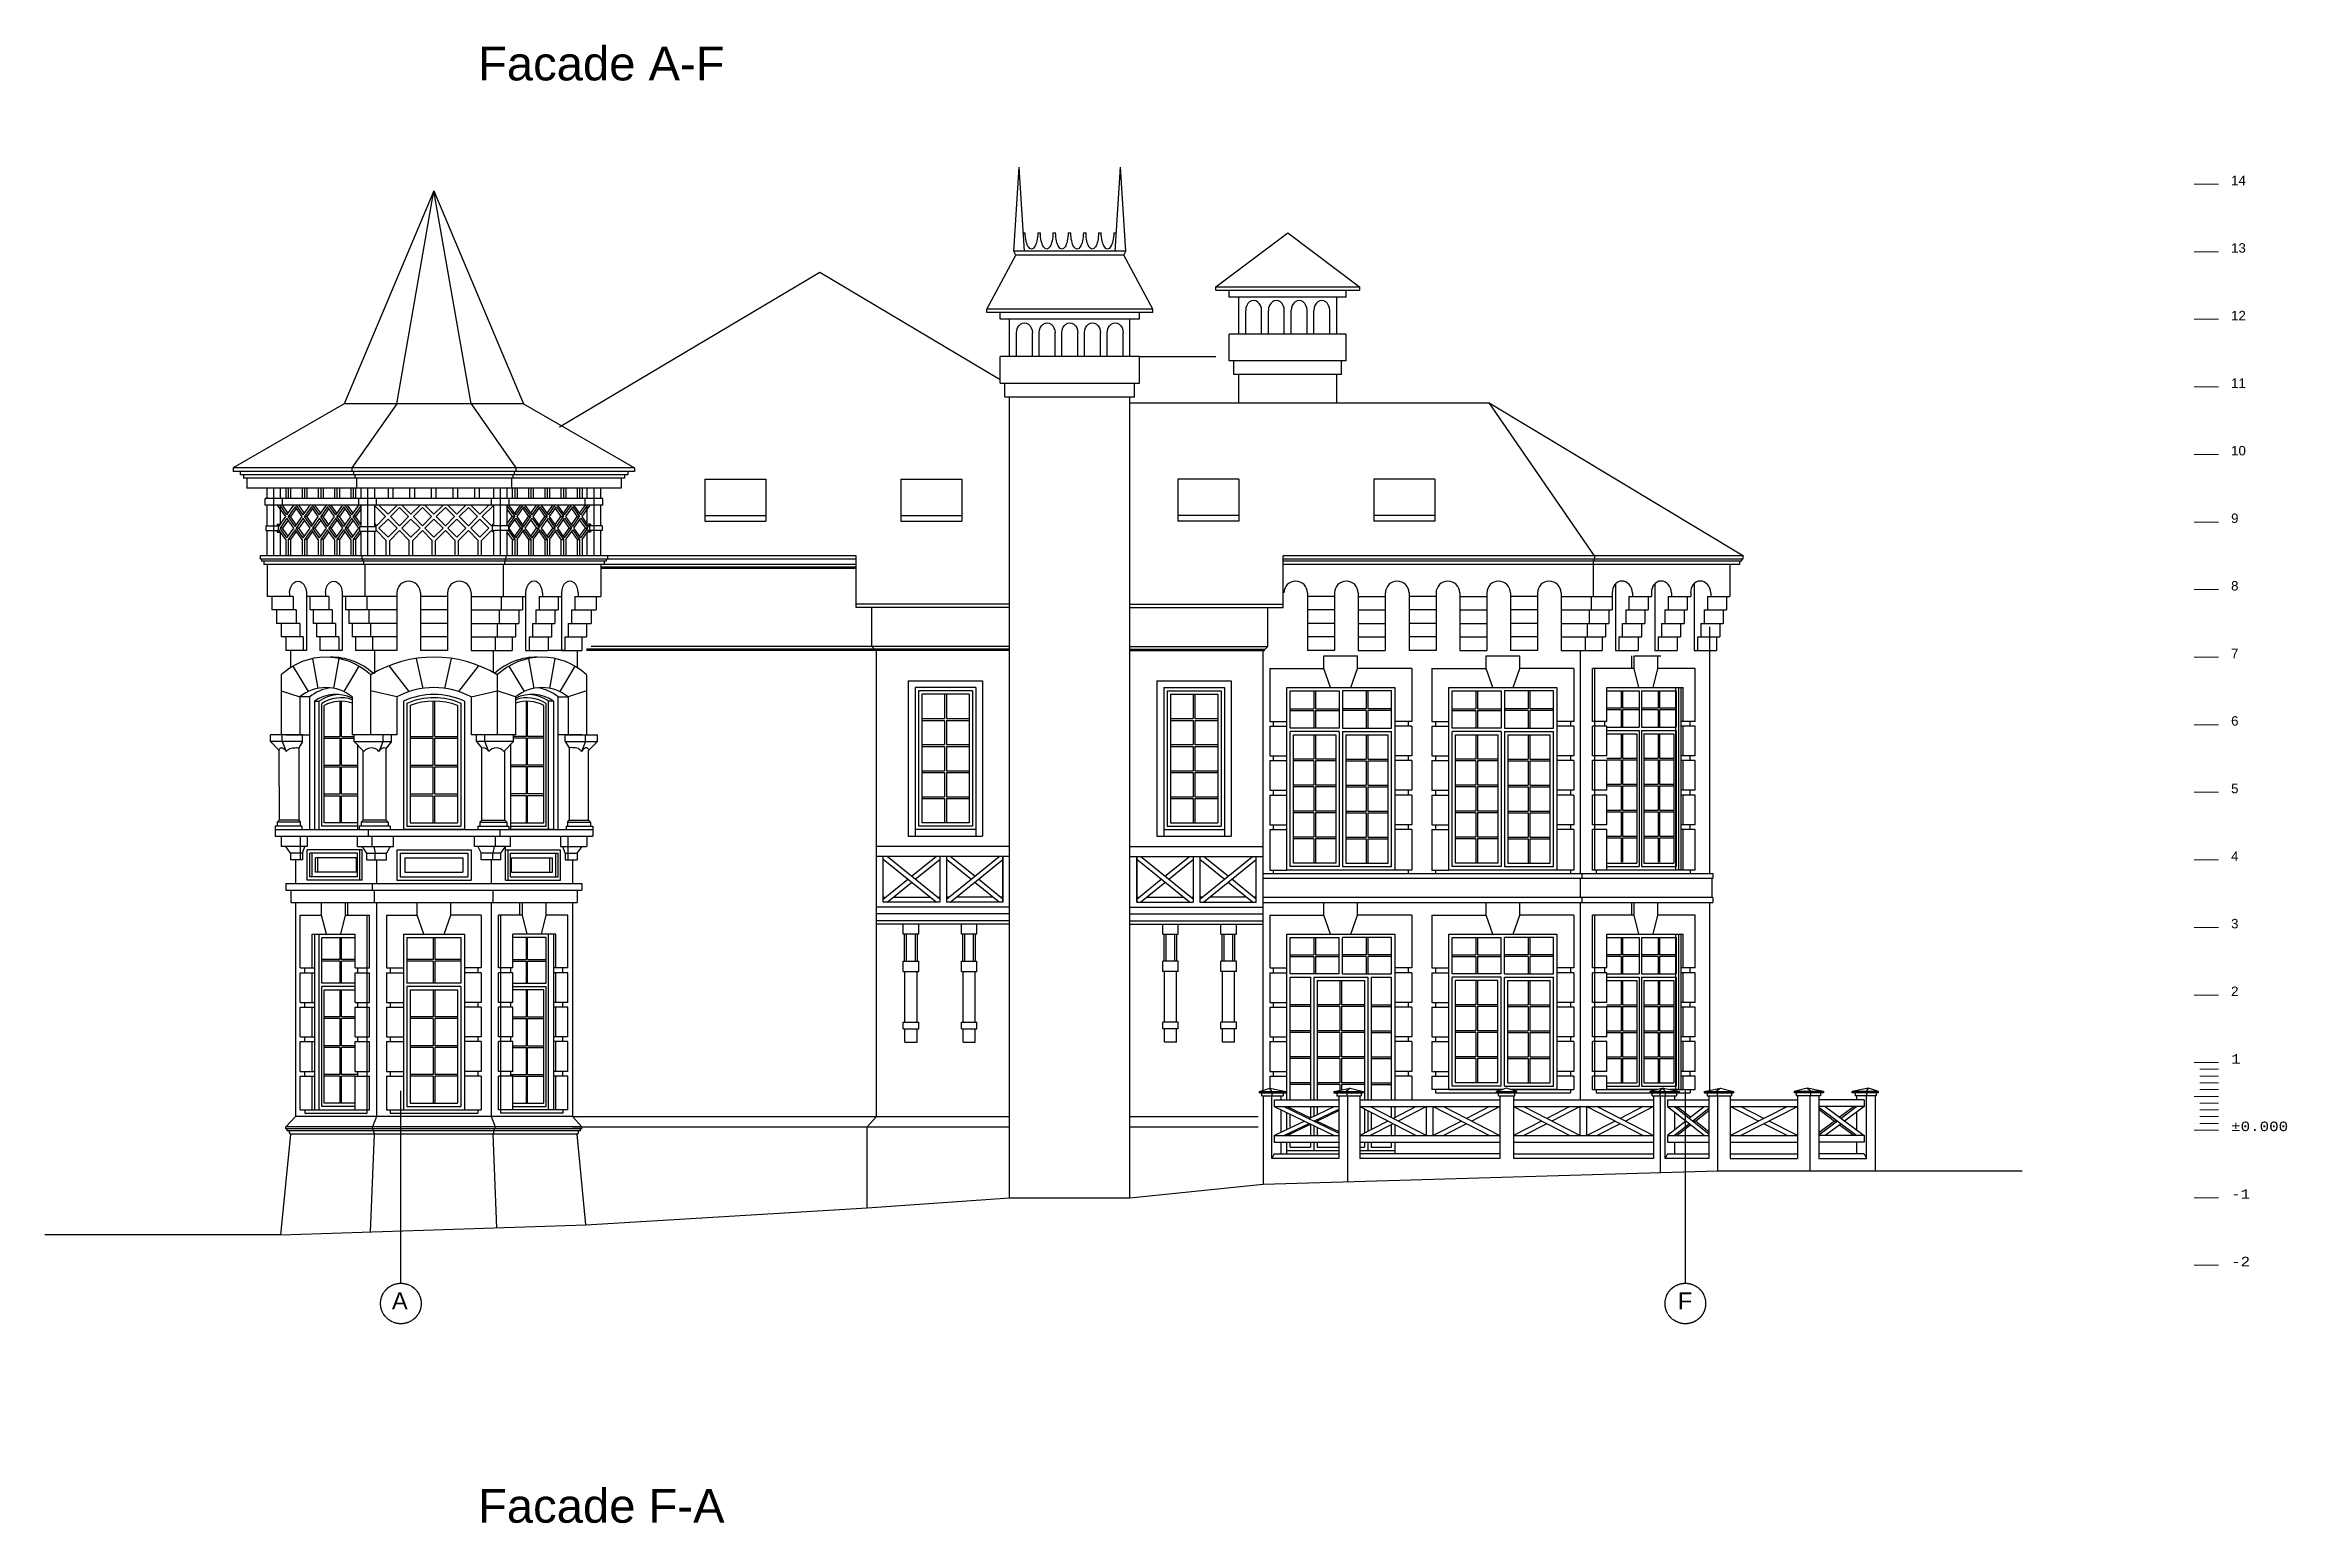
# Model space of a CAD drawing. Header units: millimetres. Extents: x -112665 to -16847, y 30630 to 100849.
# Drawn here: x -82378 to -49193, y 78961 to 100840 of the extents above; entities that cross this region are included whole.
import ezdxf

# ---------------------------------------------------------------- set-up
doc = ezdxf.new("R2010")
doc.units = ezdxf.units.MM
doc.linetypes.add('CENTER2', pattern=[1.125, 0.75, -0.125, 0.125, -0.125])
doc.layers.add('axis', color=40, linetype='CENTER2')
doc.layers.add('wall', color=5, linetype='Continuous')
doc.layers.add('txt', color=7, linetype='Continuous', lineweight=13)
doc.styles.get("Standard").update_dxf_attribs({"font": 'arial.ttf'})

msp = doc.modelspace()

# ---------------------------------------------------------------- texts
at = {"layer": 'axis', "color": 3, "char_height": 250, "width": 4000, "attachment_point": 3}
for s, insert in [('A', (-77008, 82377)), ('F', (-57998, 82377))]:
    msp.add_mtext(s, dxfattribs=dict(at, insert=insert))
at = {"layer": 'txt', "color": 250, "linetype": 'Continuous', "lineweight": 15, "ltscale": 0.13, "char_height": 500, "width": 13989.57, "attachment_point": 3}
for s, insert in [('Facade A-F ', (-72318, 100814)), ('Facade F-A', (-72318, 79468))]:
    msp.add_mtext(s, dxfattribs=dict(at, insert=insert))
at = {"layer": 'txt', "color": 8, "char_height": 140.4, "width": 92.32, "attachment_point": 4}
for s, insert in [('14', (-50022, 98833)), ('13', (-50022, 97833)), ('12', (-50022, 96833))]:
    msp.add_mtext(s, dxfattribs=dict(at, insert=insert))
at = {"layer": 'txt', "color": 8, "attachment_point": 4}
for s, insert, char_height in [('11', (-50022, 95833), 140.4), ('10', (-50022, 94833), 140.4), ('9', (-50022, 93833), 140), ('8', (-50022, 92833), 140), ('7', (-50022, 91833), 140), ('6', (-50022, 90833), 140), ('5', (-50022, 89833), 140), ('4', (-50022, 88833), 140), ('3', (-50022, 87833), 140), ('2', (-50022, 86833), 140), ('{\\fCourier New|b0|i0|c204|p49;1}', (-50022, 85833), 140.4), ('{\\fCourier New|b0|i0|c0|p49;%%P0.000}', (-50022, 84833), 140.4), ('{\\fCourier New|b0|i0|c0|p49;-\\fCourier New|b0|i0|c204|p49;1}', (-50022, 83833), 140.4), ('{\\fCourier New|b0|i0|c0|p49;-2}', (-50022, 82833), 140.4)]:
    msp.add_mtext(s, dxfattribs=dict(at, insert=insert, char_height=char_height))

# ---------------------------------------------------------------- linework, layer by layer
at = {"layer": 'axis'}
for p, q in [((-77109, 82512), (-77109, 85358)), ((-58099, 82512), (-58099, 85358))]:
    msp.add_line(p, q, dxfattribs=at)
at = {"layer": 'axis', "color": 3}
for centre in [(-77109, 82212), (-58099, 82212)]:
    msp.add_circle(centre, 300, dxfattribs=at)
at = {"layer": 'txt', "color": 8}
for p, q in [((-50569, 98778), (-50210, 98778)), ((-50569, 97778), (-50210, 97778)), ((-50569, 96778), (-50210, 96778)), ((-50569, 95778), (-50210, 95778)), ((-50569, 94778), (-50210, 94778)), ((-50569, 93778), (-50210, 93778)), ((-50569, 92778), (-50210, 92778)), ((-50569, 91778), (-50210, 91778)), ((-50569, 90778), (-50210, 90778)), ((-50569, 89778), (-50210, 89778)), ((-50569, 88778), (-50210, 88778)), ((-50569, 87778), (-50210, 87778)), ((-50569, 86778), (-50210, 86778)), ((-50569, 85778), (-50210, 85778)), ((-50487, 85678), (-50210, 85678)), ((-50487, 85578), (-50210, 85578)), ((-50487, 85478), (-50210, 85478)), ((-50487, 85378), (-50210, 85378)), ((-50569, 85278), (-50210, 85278)), ((-50487, 85178), (-50210, 85178)), ((-50487, 85078), (-50210, 85078)), ((-50487, 84978), (-50210, 84978)), ((-50569, 84778), (-50210, 84778)), ((-50487, 84878), (-50210, 84878)), ((-50569, 83778), (-50210, 83778)), ((-50569, 82778), (-50210, 82778))]:
    msp.add_line(p, q, dxfattribs=at)
at = {"layer": 'wall', "color": 18, "ltscale": 2, "true_color": 0x000000}
for p, q in [((-68039, 97788), (-67959, 99028)), ((-67879, 97788), (-67959, 99028)), ((-66539, 97788), (-66459, 99028)), ((-66379, 97788), (-66459, 99028)), ((-67909, 98058), (-67869, 98058)), ((-67684, 98058), (-67644, 98058)), ((-67459, 98058), (-67419, 98058)), ((-67234, 98058), (-67194, 98058)), ((-67009, 98058), (-66969, 98058)), ((-66784, 98058), (-66744, 98058)), ((-66559, 98058), (-66519, 98058)), ((-65049, 97258), (-63984, 98058)), ((-63984, 98058), (-62919, 97258)), ((-68439, 96928), (-68009, 97728)), ((-66379, 97788), (-68039, 97788)), ((-68009, 97728), (-68039, 97788)), ((-66409, 97728), (-68009, 97728)), ((-66409, 97728), (-66379, 97788)), ((-65979, 96928), (-66409, 97728)), ((-74760, 95186), (-70909, 97478)), ((-70909, 97478), (-68239, 95889)), ((-65049, 97208), (-65049, 97258)), ((-65049, 97258), (-62919, 97258)), ((-62919, 97258), (-62919, 97208)), ((-65979, 96928), (-68439, 96928)), ((-68439, 96878), (-68439, 96928)), ((-65979, 96878), (-65979, 96928)), ((-65049, 97208), (-62919, 97208)), ((-64849, 97108), (-64849, 97208)), ((-63119, 97108), (-64849, 97108)), ((-64709, 96558), (-64709, 97108)), ((-64606, 96558), (-64606, 96908)), ((-64370, 96558), (-64370, 96908)), ((-64270, 96558), (-64270, 96908)), ((-64034, 96558), (-64034, 96908)), ((-63934, 96558), (-63934, 96908)), ((-63698, 96558), (-63698, 96908)), ((-63598, 96558), (-63598, 96908)), ((-63362, 96558), (-63362, 96908)), ((-63259, 96558), (-63259, 97108)), ((-63119, 97108), (-63119, 97208)), ((-65979, 96878), (-68439, 96878)), ((-68239, 96778), (-68239, 96878)), ((-66179, 96778), (-68239, 96778)), ((-68099, 96228), (-68099, 96778)), ((-67999, 96228), (-67999, 96578)), ((-67763, 96228), (-67763, 96578)), ((-67663, 96228), (-67663, 96578)), ((-67427, 96228), (-67427, 96578)), ((-67327, 96228), (-67327, 96578)), ((-67091, 96228), (-67091, 96578)), ((-66991, 96228), (-66991, 96578)), ((-66755, 96228), (-66755, 96578)), ((-66655, 96228), (-66655, 96578)), ((-66419, 96228), (-66419, 96578)), ((-66319, 96228), (-66319, 96778)), ((-66179, 96778), (-66179, 96878)), ((-64849, 96163), (-64849, 96558)), ((-63119, 96558), (-64849, 96558)), ((-63119, 96163), (-63119, 96558)), ((-66179, 96228), (-68239, 96228)), ((-68239, 95833), (-68239, 96228)), ((-66179, 96228), (-65049, 96228)), ((-66179, 95833), (-66179, 96228)), ((-63119, 96163), (-64849, 96163)), ((-64779, 95963), (-64779, 96163)), ((-63189, 95963), (-64779, 95963)), ((-64709, 95541), (-64709, 95963)), ((-63259, 95541), (-63259, 95963)), ((-63189, 95963), (-63189, 96163)), ((-68239, 95833), (-66179, 95833)), ((-68169, 95633), (-68169, 95833)), ((-68169, 95633), (-66249, 95633)), ((-68099, 83778), (-68099, 95633)), ((-66319, 83778), (-66319, 95633)), ((-66249, 95633), (-66249, 95833)), ((-66319, 95541), (-61002, 95541)), ((-59443, 93278), (-61002, 95541)), ((-61002, 95541), (-57239, 93278)), ((-79589, 94578), (-79589, 94528)), ((-79489, 94528), (-79489, 94478)), ((-79439, 94478), (-79439, 94428)), ((-72609, 94412), (-71709, 94412)), ((-71709, 94412), (-71709, 93789)), ((-69709, 94412), (-68809, 94412)), ((-69709, 94412), (-69709, 93789)), ((-68809, 94412), (-68809, 93789)), ((-65609, 94412), (-65609, 93789)), ((-64709, 94412), (-65609, 94412)), ((-64709, 94412), (-64709, 93789)), ((-62709, 94412), (-62709, 93789)), ((-61809, 94412), (-62709, 94412)), ((-61809, 94412), (-61809, 93789)), ((-72609, 93875), (-71709, 93875)), ((-72609, 93789), (-71709, 93789)), ((-69709, 93875), (-68809, 93875)), ((-69709, 93789), (-68809, 93789)), ((-64709, 93875), (-65609, 93875)), ((-64709, 93789), (-65609, 93789)), ((-61809, 93875), (-62709, 93875)), ((-61809, 93789), (-62709, 93789)), ((-70369, 93278), (-79189, 93278)), ((-70369, 92514), (-70369, 93278)), ((-57239, 93278), (-64049, 93278)), ((-64049, 92514), (-64049, 93278)), ((-57246, 93278), (-62386, 93278)), ((-59443, 93278), (-59443, 93228)), ((-70369, 93108), (-74150, 93108)), ((-70369, 93088), (-74150, 93088)), ((-70369, 93148), (-74100, 93148)), ((-70369, 93228), (-74050, 93228)), ((-57246, 93228), (-64049, 93228)), ((-57266, 93198), (-64049, 93198)), ((-57296, 93148), (-64049, 93148)), ((-59465, 93148), (-59465, 92678)), ((-59464, 93198), (-59464, 93148)), ((-59452, 93228), (-59452, 93198)), ((-63691, 92728), (-63691, 91878)), ((-63291, 92678), (-63691, 92678)), ((-63291, 92728), (-63291, 91878)), ((-62941, 92728), (-62941, 91878)), ((-62941, 92678), (-62541, 92678)), ((-62541, 92728), (-62541, 91878)), ((-62188, 92728), (-62188, 91878)), ((-61788, 92678), (-62188, 92678)), ((-61788, 92728), (-61788, 91878)), ((-61438, 92728), (-61438, 91878)), ((-61438, 92678), (-61038, 92678)), ((-61038, 92728), (-61038, 91878)), ((-60688, 92728), (-60688, 91878)), ((-60288, 92678), (-60688, 92678)), ((-60288, 92728), (-60288, 91878)), ((-59938, 92728), (-59938, 91878)), ((-59938, 92678), (-59180, 92678)), ((-59494, 92678), (-59494, 92478)), ((-59180, 92728), (-59180, 92678)), ((-59180, 92678), (-59180, 92478)), ((-59131, 92865), (-59131, 91878)), ((-59131, 92728), (-59131, 92678)), ((-68099, 92564), (-70369, 92564)), ((-68099, 92514), (-70369, 92514)), ((-70139, 91938), (-70139, 92514)), ((-66319, 92564), (-64049, 92564)), ((-66319, 92514), (-64049, 92514)), ((-64279, 91938), (-64279, 92514)), ((-63291, 92478), (-63691, 92478)), ((-63291, 92278), (-63691, 92278)), ((-62941, 92478), (-62541, 92478)), ((-62941, 92278), (-62541, 92278)), ((-61788, 92478), (-62188, 92478)), ((-61788, 92278), (-62188, 92278)), ((-61438, 92478), (-61038, 92478)), ((-61438, 92278), (-61038, 92278)), ((-60288, 92478), (-60688, 92478)), ((-60288, 92278), (-60688, 92278)), ((-59938, 92478), (-59180, 92478)), ((-59938, 92278), (-59230, 92278)), ((-59898, 92478), (-59498, 92478)), ((-59898, 92278), (-59498, 92278)), ((-59552, 92278), (-59552, 92078)), ((-59523, 92478), (-59523, 92278)), ((-59279, 92278), (-59279, 92078)), ((-59230, 92478), (-59230, 92278)), ((-57739, 88578), (-57739, 92228)), ((-78739, 91626), (-78739, 91878)), ((-78706, 91646), (-78481, 91268)), ((-78334, 91316), (-78413, 91758)), ((-78101, 91316), (-78022, 91758)), ((-77729, 91646), (-77954, 91268)), ((-76986, 91268), (-77278, 91646)), ((-76779, 91316), (-76879, 91758)), ((-76459, 91316), (-76359, 91758)), ((-76253, 91268), (-75961, 91646)), ((-75510, 91646), (-75285, 91268)), ((-75138, 91316), (-75217, 91758)), ((-74682, 91878), (-74930, 91878)), ((-74905, 91316), (-74826, 91758)), ((-74533, 91646), (-74758, 91268)), ((-70089, 91878), (-70089, 91898)), ((-70069, 84978), (-70069, 91878)), ((-64349, 85328), (-64349, 91878)), ((-64329, 91878), (-64329, 91898)), ((-63449, 91798), (-62949, 91798)), ((-63449, 91608), (-63449, 91798)), ((-63349, 91328), (-63449, 91608)), ((-63049, 91328), (-62949, 91608)), ((-62949, 91608), (-62949, 91798)), ((-61049, 91608), (-61049, 91798)), ((-61049, 91798), (-60549, 91798)), ((-60949, 91328), (-61049, 91608)), ((-60649, 91328), (-60549, 91608)), ((-60549, 91608), (-60549, 91798)), ((-59650, 88578), (-59650, 91878)), ((-59474, 90828), (-59474, 91608)), ((-59438, 88628), (-59438, 91608)), ((-58893, 91608), (-58893, 91798)), ((-58858, 91608), (-58858, 91798)), ((-58787, 91328), (-58858, 91608)), ((-58853, 91798), (-58464, 91798)), ((-58575, 91328), (-58504, 91608)), ((-58504, 91608), (-58504, 91798)), ((-57956, 90828), (-57956, 91608)), ((-78879, 91517), (-78879, 90628)), ((-78879, 91278), (-78606, 91189)), ((-77556, 91517), (-77556, 90628)), ((-77169, 91189), (-77556, 91278)), ((-76069, 91189), (-75683, 91278)), ((-75683, 91517), (-75683, 90628)), ((-75410, 91189), (-75683, 91278)), ((-74360, 91278), (-74633, 91189)), ((-74360, 91517), (-74360, 90628)), ((-63999, 88628), (-63999, 91328)), ((-63949, 90728), (-63949, 91278)), ((-63224, 91278), (-63224, 90728)), ((-63174, 91278), (-63174, 90728)), ((-62449, 90728), (-62449, 91278)), ((-61599, 88628), (-61599, 91328)), ((-61549, 90728), (-61549, 91278)), ((-60824, 91278), (-60824, 90728)), ((-60774, 91278), (-60774, 90728)), ((-60049, 90728), (-60049, 91278)), ((-59261, 90828), (-59261, 91328)), ((-58239, 88628), (-58239, 91328)), ((-58133, 90828), (-58133, 91328)), ((-78458, 91189), (-78606, 91189)), ((-78606, 91189), (-78606, 90628)), ((-78458, 89228), (-78458, 91189)), ((-78387, 91128), (-78316, 91128)), ((-78316, 89228), (-78316, 91128)), ((-78280, 89278), (-78280, 91092)), ((-78245, 89328), (-78245, 91062)), ((-78006, 90603), (-78006, 91126)), ((-77989, 90603), (-77989, 91126)), ((-77829, 91189), (-77829, 90628)), ((-76632, 90603), (-76632, 91127)), ((-76607, 90603), (-76607, 91127)), ((-75410, 91189), (-75410, 90628)), ((-75250, 90603), (-75250, 91126)), ((-75233, 90603), (-75233, 91126)), ((-74994, 89328), (-74994, 91062)), ((-74958, 89278), (-74958, 91092)), ((-74922, 89228), (-74922, 91128)), ((-74852, 91128), (-74922, 91128)), ((-74781, 89228), (-74781, 91189)), ((-74781, 91189), (-74633, 91189)), ((-74633, 91189), (-74633, 90628)), ((-79040, 90528), (-79040, 90628)), ((-78563, 90628), (-79040, 90628)), ((-78864, 90528), (-78864, 90628)), ((-78563, 90528), (-78563, 90628)), ((-78245, 90603), (-78006, 90603)), ((-77989, 90603), (-77798, 90603)), ((-77798, 90528), (-77798, 90628)), ((-77373, 90528), (-77373, 90628)), ((-77249, 90528), (-77249, 90628)), ((-76969, 90603), (-76632, 90603)), ((-76607, 90603), (-76269, 90603)), ((-75990, 90528), (-75990, 90628)), ((-75866, 90528), (-75866, 90628)), ((-75441, 90528), (-75441, 90628)), ((-75250, 90603), (-75441, 90603)), ((-74994, 90603), (-75233, 90603)), ((-74676, 90528), (-74676, 90628)), ((-74676, 90628), (-74199, 90628)), ((-74375, 90528), (-74375, 90628)), ((-74199, 90528), (-74199, 90628)), ((-69399, 90868), (-69061, 90868)), ((-69399, 90843), (-69061, 90843)), ((-69036, 90868), (-68699, 90868)), ((-69036, 90843), (-68699, 90843)), ((-65719, 90868), (-65381, 90868)), ((-65719, 90843), (-65381, 90843)), ((-65356, 90868), (-65019, 90868)), ((-65356, 90843), (-65019, 90843)), ((-63949, 88678), (-63949, 90678)), ((-63899, 88728), (-63899, 90628)), ((-63274, 90628), (-63274, 88728)), ((-63224, 90678), (-63224, 88678)), ((-63174, 90678), (-63174, 88678)), ((-63124, 90628), (-63124, 88728)), ((-62499, 88728), (-62499, 90628)), ((-62449, 88678), (-62449, 90678)), ((-61549, 88678), (-61549, 90678)), ((-61499, 88728), (-61499, 90628)), ((-60874, 90628), (-60874, 88728)), ((-60824, 90678), (-60824, 88678)), ((-60774, 90678), (-60774, 88678)), ((-60724, 90628), (-60724, 88728)), ((-60099, 88728), (-60099, 90628)), ((-60049, 88678), (-60049, 90678)), ((-59474, 90318), (-59474, 90758)), ((-59261, 90318), (-59261, 90758)), ((-59260, 90743), (-58783, 90743)), ((-59260, 90693), (-58783, 90693)), ((-59260, 90643), (-58818, 90643)), ((-58747, 90743), (-58235, 90743)), ((-58747, 90693), (-58235, 90693)), ((-58712, 90643), (-58270, 90643)), ((-58133, 90318), (-58133, 90758)), ((-58027, 90758), (-58027, 90828)), ((-57956, 90318), (-57956, 90758)), ((-78563, 90528), (-79040, 90528)), ((-79040, 90528), (-78909, 90397)), ((-78909, 89864), (-78909, 90397)), ((-78864, 90528), (-78804, 90384)), ((-78563, 90528), (-78619, 90434)), ((-78619, 90434), (-78619, 89368)), ((-78245, 90578), (-78006, 90578)), ((-78006, 90178), (-78006, 90578)), ((-77989, 90178), (-77989, 90578)), ((-77989, 90578), (-77798, 90578)), ((-77655, 90384), (-77798, 90528)), ((-77668, 89368), (-77668, 90397)), ((-77432, 90384), (-77373, 90528)), ((-77373, 90528), (-77249, 90528)), ((-77249, 90528), (-77328, 90432)), ((-77328, 89368), (-77328, 90432)), ((-76969, 90578), (-76632, 90578)), ((-76632, 90178), (-76632, 90578)), ((-76607, 90178), (-76607, 90578)), ((-76607, 90578), (-76269, 90578)), ((-75866, 90528), (-75990, 90528)), ((-75990, 90528), (-75911, 90432)), ((-75911, 89368), (-75911, 90432)), ((-75806, 90384), (-75866, 90528)), ((-75584, 90384), (-75441, 90528)), ((-75571, 89368), (-75571, 90397)), ((-75250, 90578), (-75441, 90578)), ((-75250, 90178), (-75250, 90578)), ((-75233, 90178), (-75233, 90578)), ((-74994, 90578), (-75233, 90578)), ((-74676, 90528), (-74199, 90528)), ((-74676, 90528), (-74620, 90434)), ((-74620, 90434), (-74620, 89368)), ((-74375, 90528), (-74435, 90384)), ((-74199, 90528), (-74330, 90397)), ((-74330, 89368), (-74330, 90397)), ((-69399, 90483), (-69061, 90483)), ((-69399, 90458), (-69061, 90458)), ((-69036, 90483), (-68699, 90483)), ((-69036, 90458), (-68699, 90458)), ((-65719, 90483), (-65381, 90483)), ((-65719, 90458), (-65381, 90458)), ((-65356, 90483), (-65019, 90483)), ((-65356, 90458), (-65019, 90458)), ((-63599, 90268), (-63899, 90268)), ((-63274, 90268), (-63574, 90268)), ((-63124, 90268), (-62824, 90268)), ((-62799, 90268), (-62499, 90268)), ((-61199, 90268), (-61499, 90268)), ((-60874, 90268), (-61174, 90268)), ((-60724, 90268), (-60424, 90268)), ((-60399, 90268), (-60099, 90268)), ((-59260, 90283), (-59048, 90283)), ((-59030, 90283), (-58818, 90283)), ((-58712, 90283), (-58500, 90283)), ((-58482, 90283), (-58270, 90283)), ((-58027, 90248), (-58027, 90318)), ((-78245, 90178), (-78006, 90178)), ((-78245, 90153), (-78006, 90153)), ((-78006, 89753), (-78006, 90153)), ((-77989, 90178), (-77751, 90178)), ((-77989, 90153), (-77751, 90153)), ((-77989, 89753), (-77989, 90153)), ((-76969, 90178), (-76632, 90178)), ((-76969, 90153), (-76632, 90153)), ((-76632, 89753), (-76632, 90153)), ((-76607, 90178), (-76269, 90178)), ((-76607, 90153), (-76269, 90153)), ((-76607, 89753), (-76607, 90153)), ((-75250, 90178), (-75488, 90178)), ((-75250, 90153), (-75488, 90153)), ((-75250, 89753), (-75250, 90153)), ((-74994, 90178), (-75233, 90178)), ((-74994, 90153), (-75233, 90153)), ((-75233, 89753), (-75233, 90153)), ((-69399, 90098), (-69061, 90098)), ((-69399, 90073), (-69061, 90073)), ((-69036, 90098), (-68699, 90098)), ((-69036, 90073), (-68699, 90073)), ((-65719, 90098), (-65381, 90098)), ((-65719, 90073), (-65381, 90073)), ((-65356, 90098), (-65019, 90098)), ((-65356, 90073), (-65019, 90073)), ((-63599, 90243), (-63899, 90243)), ((-63274, 90243), (-63574, 90243)), ((-63124, 90243), (-62824, 90243)), ((-62799, 90243), (-62499, 90243)), ((-61199, 90243), (-61499, 90243)), ((-60874, 90243), (-61174, 90243)), ((-60724, 90243), (-60424, 90243)), ((-60399, 90243), (-60099, 90243)), ((-59474, 89808), (-59474, 90248)), ((-59261, 89808), (-59261, 90248)), ((-59260, 90258), (-59048, 90258)), ((-59030, 90258), (-58818, 90258)), ((-58712, 90258), (-58500, 90258)), ((-58482, 90258), (-58270, 90258)), ((-58133, 89808), (-58133, 90248)), ((-57956, 89808), (-57956, 90248)), ((-78909, 89864), (-78909, 89368)), ((-78245, 89753), (-78006, 89753)), ((-78245, 89728), (-78006, 89728)), ((-78006, 89328), (-78006, 89728)), ((-77989, 89753), (-77751, 89753)), ((-77989, 89728), (-77751, 89728)), ((-77989, 89328), (-77989, 89728)), ((-76969, 89753), (-76632, 89753)), ((-76969, 89728), (-76632, 89728)), ((-76632, 89328), (-76632, 89728)), ((-76607, 89753), (-76269, 89753)), ((-76607, 89728), (-76269, 89728)), ((-76607, 89328), (-76607, 89728)), ((-75250, 89753), (-75488, 89753)), ((-75250, 89728), (-75488, 89728)), ((-75250, 89328), (-75250, 89728)), ((-74994, 89753), (-75233, 89753)), ((-74994, 89728), (-75233, 89728)), ((-75233, 89328), (-75233, 89728)), ((-69399, 89713), (-69061, 89713)), ((-69399, 89688), (-69061, 89688)), ((-69036, 89713), (-68699, 89713)), ((-69036, 89688), (-68699, 89688)), ((-65719, 89713), (-65381, 89713)), ((-65719, 89688), (-65381, 89688)), ((-65356, 89713), (-65019, 89713)), ((-65356, 89688), (-65019, 89688)), ((-63599, 89883), (-63899, 89883)), ((-63599, 89858), (-63899, 89858)), ((-63274, 89883), (-63574, 89883)), ((-63274, 89858), (-63574, 89858)), ((-63124, 89883), (-62824, 89883)), ((-63124, 89858), (-62824, 89858)), ((-62799, 89883), (-62499, 89883)), ((-62799, 89858), (-62499, 89858)), ((-61199, 89883), (-61499, 89883)), ((-61199, 89858), (-61499, 89858)), ((-60874, 89883), (-61174, 89883)), ((-60874, 89858), (-61174, 89858)), ((-60724, 89883), (-60424, 89883)), ((-60724, 89858), (-60424, 89858)), ((-60399, 89883), (-60099, 89883)), ((-60399, 89858), (-60099, 89858)), ((-59261, 89808), (-59474, 89808)), ((-59474, 89298), (-59474, 89738)), ((-59261, 89738), (-59474, 89738)), ((-59261, 89298), (-59261, 89738)), ((-59260, 89898), (-59048, 89898)), ((-59260, 89873), (-59048, 89873)), ((-59030, 89898), (-58818, 89898)), ((-59030, 89873), (-58818, 89873)), ((-58712, 89898), (-58500, 89898)), ((-58712, 89873), (-58500, 89873)), ((-58482, 89898), (-58270, 89898)), ((-58482, 89873), (-58270, 89873)), ((-58133, 89298), (-58133, 89738)), ((-58027, 89738), (-58027, 89808)), ((-57956, 89298), (-57956, 89738)), ((-78969, 89278), (-78969, 89228)), ((-78909, 89368), (-78939, 89338)), ((-78939, 89338), (-78939, 89278)), ((-78619, 89368), (-78598, 89338)), ((-78598, 89338), (-78598, 89278)), ((-78576, 89278), (-78576, 89228)), ((-77751, 89278), (-78280, 89278)), ((-77751, 89328), (-78245, 89328)), ((-77668, 89368), (-77698, 89338)), ((-77698, 89338), (-77698, 89278)), ((-77328, 89368), (-77298, 89338)), ((-77298, 89338), (-77298, 89278)), ((-75941, 89338), (-75911, 89368)), ((-75941, 89338), (-75941, 89278)), ((-75571, 89368), (-75541, 89338)), ((-75541, 89338), (-75541, 89278)), ((-75488, 89328), (-74994, 89328)), ((-75488, 89278), (-74958, 89278)), ((-74662, 89278), (-74662, 89228)), ((-74641, 89338), (-74620, 89368)), ((-74641, 89338), (-74641, 89278)), ((-74330, 89368), (-74300, 89338)), ((-74300, 89338), (-74300, 89278)), ((-74270, 89278), (-74270, 89228)), ((-63599, 89498), (-63899, 89498)), ((-63599, 89473), (-63899, 89473)), ((-63274, 89498), (-63574, 89498)), ((-63274, 89473), (-63574, 89473)), ((-63124, 89498), (-62824, 89498)), ((-63124, 89473), (-62824, 89473)), ((-62799, 89498), (-62499, 89498)), ((-62799, 89473), (-62499, 89473)), ((-61199, 89498), (-61499, 89498)), ((-61199, 89473), (-61499, 89473)), ((-60874, 89498), (-61174, 89498)), ((-60874, 89473), (-61174, 89473)), ((-60724, 89498), (-60424, 89498)), ((-60724, 89473), (-60424, 89473)), ((-60399, 89498), (-60099, 89498)), ((-60399, 89473), (-60099, 89473)), ((-59261, 89298), (-59474, 89298)), ((-59260, 89513), (-59048, 89513)), ((-59260, 89488), (-59048, 89488)), ((-59030, 89513), (-58818, 89513)), ((-59030, 89488), (-58818, 89488)), ((-58712, 89513), (-58500, 89513)), ((-58712, 89488), (-58500, 89488)), ((-58482, 89513), (-58270, 89513)), ((-58482, 89488), (-58270, 89488)), ((-58027, 89228), (-58027, 89298)), ((-78882, 89128), (-78882, 88978)), ((-78740, 88878), (-78811, 88978)), ((-78599, 89128), (-78599, 88778)), ((-78563, 88878), (-78529, 88978)), ((-78493, 89128), (-78493, 88978)), ((-77751, 88978), (-77751, 89128)), ((-77751, 88978), (-77219, 88978)), ((-77610, 88878), (-77681, 88978)), ((-77531, 88978), (-77531, 89128)), ((-77510, 88978), (-77489, 88878)), ((-77269, 88978), (-77319, 88878)), ((-77219, 88978), (-77219, 89128)), ((-76020, 88978), (-76020, 89128)), ((-75488, 88978), (-76020, 88978)), ((-75970, 88978), (-75920, 88878)), ((-75729, 88978), (-75750, 88878)), ((-75708, 88978), (-75708, 89128)), ((-75629, 88878), (-75558, 88978)), ((-75558, 88878), (-75558, 88978)), ((-75488, 88978), (-75488, 89128)), ((-74746, 89128), (-74746, 88978)), ((-74676, 88878), (-74710, 88978)), ((-74640, 89128), (-74640, 88778)), ((-74499, 88878), (-74428, 88978)), ((-74357, 89128), (-74357, 88978)), ((-63599, 89113), (-63899, 89113)), ((-63599, 89088), (-63899, 89088)), ((-63274, 89113), (-63574, 89113)), ((-63274, 89088), (-63574, 89088)), ((-63124, 89113), (-62824, 89113)), ((-63124, 89088), (-62824, 89088)), ((-62799, 89113), (-62499, 89113)), ((-62799, 89088), (-62499, 89088)), ((-61199, 89113), (-61499, 89113)), ((-61199, 89088), (-61499, 89088)), ((-60874, 89113), (-61174, 89113)), ((-60874, 89088), (-61174, 89088)), ((-60724, 89113), (-60424, 89113)), ((-60724, 89088), (-60424, 89088)), ((-60399, 89113), (-60099, 89113)), ((-60399, 89088), (-60099, 89088)), ((-59474, 88628), (-59474, 89228)), ((-59261, 89228), (-59474, 89228)), ((-59261, 88628), (-59261, 89228)), ((-59260, 89128), (-59048, 89128)), ((-59260, 89103), (-59048, 89103)), ((-59030, 89128), (-58818, 89128)), ((-59030, 89103), (-58818, 89103)), ((-58712, 89128), (-58500, 89128)), ((-58712, 89103), (-58500, 89103)), ((-58482, 89128), (-58270, 89128)), ((-58482, 89103), (-58270, 89103)), ((-58133, 88628), (-58133, 89228)), ((-57956, 88628), (-57956, 89228)), ((-78740, 88878), (-78740, 88778)), ((-78670, 88778), (-78670, 88428)), ((-78563, 88878), (-78563, 88778)), ((-78493, 88478), (-78493, 88928)), ((-78457, 88528), (-78457, 88878)), ((-78422, 88528), (-78422, 88878)), ((-78372, 88598), (-78372, 88808)), ((-78337, 88598), (-78337, 88808)), ((-77766, 88598), (-77766, 88808)), ((-77751, 88528), (-77751, 88878)), ((-77716, 88478), (-77716, 88928)), ((-77681, 88478), (-77681, 88928)), ((-77610, 88778), (-77610, 88878)), ((-77610, 88878), (-77319, 88878)), ((-77610, 88778), (-77319, 88778)), ((-77489, 88778), (-77489, 88878)), ((-77319, 88778), (-77319, 88878)), ((-75920, 88778), (-75920, 88878)), ((-75629, 88878), (-75920, 88878)), ((-75629, 88778), (-75920, 88778)), ((-75750, 88778), (-75750, 88878)), ((-75629, 88778), (-75629, 88878)), ((-75558, 88478), (-75558, 88928)), ((-75523, 88478), (-75523, 88928)), ((-75488, 88528), (-75488, 88878)), ((-75473, 88598), (-75473, 88808)), ((-74902, 88598), (-74902, 88808)), ((-74866, 88598), (-74866, 88808)), ((-74817, 88528), (-74817, 88878)), ((-74782, 88528), (-74782, 88878)), ((-74746, 88478), (-74746, 88928)), ((-74676, 88878), (-74676, 88778)), ((-74499, 88878), (-74499, 88778)), ((-69969, 88153), (-69969, 88828)), ((-68199, 88153), (-68199, 88828)), ((-68099, 88078), (-68099, 88878)), ((-66319, 88078), (-66319, 88878)), ((-66219, 88153), (-66219, 88828)), ((-64449, 88153), (-64449, 88828)), ((-64199, 88628), (-64199, 88578)), ((-63224, 88678), (-63949, 88678)), ((-63274, 88728), (-63899, 88728)), ((-63174, 88678), (-62449, 88678)), ((-63124, 88728), (-62499, 88728)), ((-62199, 88628), (-62199, 88578)), ((-61799, 88628), (-61799, 88578)), ((-60824, 88678), (-61549, 88678)), ((-60874, 88728), (-61499, 88728)), ((-60774, 88678), (-60049, 88678)), ((-60724, 88728), (-60099, 88728)), ((-59799, 88628), (-59799, 88578)), ((-59417, 88628), (-59417, 88578)), ((-59260, 88728), (-58818, 88728)), ((-59260, 88678), (-58783, 88678)), ((-58747, 88678), (-58235, 88678)), ((-58712, 88728), (-58270, 88728)), ((-58026, 88628), (-58026, 88578)), ((-77527, 88328), (-77527, 88428)), ((-77498, 88148), (-77498, 88328)), ((-75741, 88148), (-75741, 88328)), ((-64349, 88578), (-57693, 88578)), ((-57693, 88504), (-64349, 88504)), ((-59650, 88221), (-59650, 88504)), ((-59633, 88578), (-59633, 88504)), ((-57709, 88504), (-57709, 88221)), ((-57693, 88578), (-57693, 88504)), ((-78670, 88148), (-78670, 84978)), ((-78599, 87178), (-78599, 87958)), ((-78281, 87958), (-78281, 88148)), ((-78210, 87678), (-78281, 87958)), ((-77998, 87678), (-77928, 87958)), ((-77928, 87958), (-77928, 88148)), ((-77892, 87958), (-77892, 88148)), ((-77609, 85028), (-77609, 87958)), ((-77574, 87178), (-77574, 87958)), ((-76869, 87958), (-76869, 88148)), ((-76769, 87678), (-76869, 87958)), ((-76469, 87678), (-76369, 87958)), ((-76369, 87958), (-76369, 88148)), ((-75665, 87178), (-75665, 87958)), ((-75630, 85028), (-75630, 87958)), ((-75347, 87958), (-75347, 88148)), ((-75311, 87958), (-75311, 88148)), ((-75241, 87678), (-75311, 87958)), ((-75029, 87678), (-74958, 87958)), ((-74958, 87958), (-74958, 88148)), ((-74640, 87178), (-74640, 87958)), ((-57693, 88221), (-64349, 88221)), ((-64349, 88148), (-57693, 88148)), ((-63349, 87678), (-63449, 87958)), ((-63049, 87678), (-62949, 87958)), ((-60949, 87678), (-61049, 87958)), ((-60649, 87678), (-60549, 87958)), ((-59650, 85228), (-59650, 88148)), ((-59633, 88221), (-59633, 88148)), ((-59474, 87178), (-59474, 87958)), ((-59438, 85378), (-59438, 87958)), ((-58893, 87958), (-58893, 88148)), ((-58893, 88148), (-58504, 88148)), ((-58858, 87958), (-58858, 88148)), ((-58787, 87678), (-58858, 87958)), ((-58575, 87678), (-58504, 87958)), ((-58504, 87958), (-58504, 88148)), ((-57956, 87178), (-57956, 87958)), ((-57739, 85328), (-57739, 88148)), ((-57693, 88221), (-57693, 88148)), ((-78423, 87178), (-78423, 87678)), ((-78316, 85078), (-78316, 87678)), ((-78280, 86953), (-78280, 87628)), ((-78280, 87628), (-77786, 87628)), ((-78006, 87303), (-78006, 87628)), ((-77989, 87303), (-77989, 87628)), ((-77786, 87178), (-77786, 87678)), ((-76632, 87628), (-76632, 87303)), ((-76607, 87628), (-76607, 87303)), ((-75453, 87178), (-75453, 87678)), ((-74958, 87628), (-75453, 87628)), ((-75250, 87303), (-75250, 87628)), ((-75233, 87303), (-75233, 87628)), ((-74958, 86953), (-74958, 87628)), ((-74922, 85078), (-74922, 87678)), ((-74816, 87178), (-74816, 87678)), ((-69674, 87678), (-69674, 87828)), ((-69654, 87278), (-69654, 87678)), ((-69624, 87278), (-69624, 87678)), ((-69494, 87278), (-69494, 87678)), ((-69464, 87278), (-69464, 87678)), ((-69444, 87678), (-69444, 87828)), ((-68814, 87678), (-68814, 87828)), ((-68794, 87278), (-68794, 87678)), ((-68764, 87278), (-68764, 87678)), ((-68634, 87278), (-68634, 87678)), ((-68604, 87278), (-68604, 87678)), ((-68584, 87678), (-68584, 87828)), ((-65834, 87678), (-65834, 87828)), ((-65814, 87278), (-65814, 87678)), ((-65784, 87278), (-65784, 87678)), ((-65654, 87278), (-65654, 87678)), ((-65624, 87278), (-65624, 87678)), ((-65604, 87678), (-65604, 87828)), ((-64974, 87678), (-64974, 87828)), ((-64954, 87278), (-64954, 87678)), ((-64924, 87278), (-64924, 87678)), ((-64794, 87278), (-64794, 87678)), ((-64764, 87278), (-64764, 87678)), ((-64744, 87678), (-64744, 87828)), ((-63999, 85228), (-63999, 87678)), ((-63949, 87093), (-63949, 87628)), ((-63224, 87093), (-63224, 87627)), ((-63174, 87093), (-63174, 87627)), ((-62449, 87093), (-62449, 87628)), ((-62399, 87678), (-62399, 85228)), ((-61599, 85378), (-61599, 87678)), ((-61549, 87093), (-61549, 87628)), ((-60824, 87093), (-60824, 87627)), ((-60774, 87093), (-60774, 87627)), ((-60049, 87093), (-60049, 87628)), ((-59999, 87678), (-59999, 85378)), ((-59261, 87178), (-59261, 87678)), ((-58239, 85378), (-58239, 87678)), ((-58199, 87678), (-58199, 85378)), ((-58168, 87678), (-58168, 85378)), ((-58133, 87178), (-58133, 87678)), ((-78006, 87303), (-78280, 87303)), ((-78006, 87278), (-78280, 87278)), ((-78006, 86953), (-78006, 87278)), ((-77786, 87303), (-77989, 87303)), ((-77786, 87278), (-77989, 87278)), ((-77989, 86953), (-77989, 87278)), ((-76632, 87303), (-77019, 87303)), ((-76632, 87278), (-77019, 87278)), ((-76632, 87278), (-76632, 86953)), ((-76219, 87303), (-76607, 87303)), ((-76219, 87278), (-76607, 87278)), ((-76607, 87278), (-76607, 86953)), ((-75453, 87303), (-75250, 87303)), ((-75453, 87278), (-75250, 87278)), ((-75250, 86953), (-75250, 87278)), ((-75233, 87303), (-74958, 87303)), ((-75233, 87278), (-74958, 87278)), ((-75233, 86953), (-75233, 87278)), ((-69674, 87128), (-69674, 87278)), ((-69444, 87128), (-69444, 87278)), ((-68814, 87128), (-68814, 87278)), ((-68584, 87128), (-68584, 87278)), ((-65834, 87128), (-65834, 87278)), ((-65604, 87128), (-65604, 87278)), ((-64974, 87128), (-64974, 87278)), ((-64744, 87128), (-64744, 87278)), ((-78599, 86668), (-78599, 87108)), ((-78529, 87108), (-78529, 87178)), ((-78423, 86668), (-78423, 87108)), ((-77786, 86953), (-78280, 86953)), ((-77786, 86668), (-77786, 87108)), ((-77574, 86668), (-77574, 87108)), ((-76219, 86953), (-77019, 86953)), ((-75665, 86668), (-75665, 87108)), ((-75453, 86668), (-75453, 87108)), ((-75453, 86953), (-74958, 86953)), ((-74816, 86668), (-74816, 87108)), ((-74710, 87108), (-74710, 87178)), ((-74640, 86668), (-74640, 87108)), ((-69649, 86378), (-69649, 87128)), ((-69469, 86378), (-69469, 87128)), ((-68789, 86378), (-68789, 87128)), ((-68609, 86378), (-68609, 87128)), ((-65809, 86378), (-65809, 87128)), ((-65629, 86378), (-65629, 87128)), ((-64949, 86378), (-64949, 87128)), ((-64769, 86378), (-64769, 87128)), ((-63224, 87093), (-63949, 87093)), ((-63949, 85228), (-63949, 87043)), ((-63949, 87043), (-63649, 87043)), ((-63649, 87043), (-63649, 85228)), ((-63599, 87043), (-62799, 87043)), ((-63599, 87043), (-63599, 85228)), ((-63549, 86993), (-62849, 86993)), ((-63549, 86993), (-63549, 85228)), ((-63174, 87093), (-62449, 87093)), ((-62849, 86993), (-62849, 85228)), ((-62799, 87043), (-62799, 85228)), ((-62749, 87043), (-62449, 87043)), ((-62749, 87043), (-62749, 85228)), ((-62449, 85228), (-62449, 87043)), ((-60824, 87093), (-61549, 87093)), ((-60824, 87043), (-61549, 87043)), ((-61549, 85428), (-61549, 87043)), ((-60874, 86993), (-61499, 86993)), ((-61499, 85478), (-61499, 86993)), ((-60874, 85478), (-60874, 86993)), ((-60824, 85428), (-60824, 87043)), ((-60774, 87093), (-60049, 87093)), ((-60774, 87043), (-60049, 87043)), ((-60774, 85428), (-60774, 87043)), ((-60724, 85478), (-60724, 86993)), ((-60724, 86993), (-60099, 86993)), ((-60099, 85478), (-60099, 86993)), ((-60049, 85428), (-60049, 87043)), ((-59474, 86668), (-59474, 87108)), ((-59261, 86668), (-59261, 87108)), ((-59260, 87093), (-58783, 87093)), ((-59260, 87043), (-58783, 87043)), ((-59260, 86993), (-58818, 86993)), ((-58818, 86993), (-58818, 85478)), ((-58783, 87043), (-58783, 85428)), ((-58747, 87093), (-58235, 87093)), ((-58747, 87043), (-58235, 87043)), ((-58747, 87043), (-58747, 85428)), ((-58712, 86993), (-58712, 85478)), ((-58712, 86993), (-58270, 86993)), ((-58270, 86993), (-58270, 85478)), ((-58235, 87043), (-58235, 85428)), ((-58133, 86668), (-58133, 87108)), ((-58027, 87108), (-58027, 87178)), ((-57956, 86668), (-57956, 87108)), ((-78529, 86598), (-78529, 86668)), ((-77786, 86903), (-78280, 86903)), ((-78280, 85128), (-78280, 86903)), ((-78245, 86853), (-77786, 86853)), ((-78245, 85178), (-78245, 86853)), ((-78006, 86453), (-78006, 86853)), ((-77989, 86453), (-77989, 86853)), ((-76219, 86903), (-77019, 86903)), ((-76969, 86853), (-76269, 86853)), ((-76632, 86853), (-76632, 86453)), ((-76607, 86853), (-76607, 86453)), ((-75453, 86903), (-74958, 86903)), ((-74994, 86853), (-75453, 86853)), ((-75250, 86453), (-75250, 86853)), ((-75233, 86453), (-75233, 86853)), ((-74994, 85178), (-74994, 86853)), ((-74958, 85128), (-74958, 86903)), ((-74710, 86598), (-74710, 86668)), ((-63649, 86633), (-63949, 86633)), ((-63212, 86633), (-63549, 86633)), ((-62849, 86633), (-63187, 86633)), ((-62749, 86633), (-62449, 86633)), ((-61199, 86633), (-61499, 86633)), ((-60874, 86633), (-61174, 86633)), ((-60724, 86633), (-60424, 86633)), ((-60399, 86633), (-60099, 86633)), ((-59260, 86633), (-59048, 86633)), ((-59030, 86633), (-58818, 86633)), ((-58712, 86633), (-58500, 86633)), ((-58482, 86633), (-58270, 86633)), ((-58027, 86598), (-58027, 86668)), ((-78599, 86158), (-78599, 86598)), ((-78423, 86158), (-78423, 86598)), ((-78006, 86453), (-78245, 86453)), ((-78006, 86428), (-78245, 86428)), ((-78006, 86028), (-78006, 86428)), ((-77786, 86453), (-77989, 86453)), ((-77989, 86028), (-77989, 86428)), ((-77786, 86428), (-77989, 86428)), ((-77786, 86158), (-77786, 86598)), ((-77574, 86158), (-77574, 86598)), ((-76632, 86453), (-76969, 86453)), ((-76632, 86428), (-76969, 86428)), ((-76632, 86428), (-76632, 86028)), ((-76269, 86453), (-76607, 86453)), ((-76269, 86428), (-76607, 86428)), ((-76607, 86428), (-76607, 86028)), ((-75665, 86158), (-75665, 86598)), ((-75453, 86158), (-75453, 86598)), ((-75453, 86453), (-75250, 86453)), ((-75453, 86428), (-75250, 86428)), ((-75250, 86028), (-75250, 86428)), ((-75233, 86453), (-74994, 86453)), ((-75233, 86428), (-74994, 86428)), ((-75233, 86028), (-75233, 86428)), ((-74816, 86158), (-74816, 86598)), ((-74640, 86158), (-74640, 86598)), ((-69674, 86278), (-69674, 86378)), ((-69444, 86278), (-69444, 86378)), ((-68814, 86278), (-68814, 86378)), ((-68584, 86278), (-68584, 86378)), ((-65834, 86278), (-65834, 86378)), ((-65604, 86278), (-65604, 86378)), ((-64974, 86278), (-64974, 86378)), ((-64744, 86278), (-64744, 86378)), ((-63649, 86608), (-63949, 86608)), ((-63212, 86608), (-63549, 86608)), ((-62849, 86608), (-63187, 86608)), ((-62749, 86608), (-62449, 86608)), ((-61199, 86608), (-61499, 86608)), ((-60874, 86608), (-61174, 86608)), ((-60724, 86608), (-60424, 86608)), ((-60399, 86608), (-60099, 86608)), ((-59474, 86158), (-59474, 86598)), ((-59261, 86158), (-59261, 86598)), ((-59260, 86608), (-59048, 86608)), ((-59030, 86608), (-58818, 86608)), ((-58712, 86608), (-58500, 86608)), ((-58482, 86608), (-58270, 86608)), ((-58133, 86158), (-58133, 86598)), ((-57956, 86158), (-57956, 86598)), ((-78599, 85648), (-78599, 86088)), ((-78529, 86088), (-78529, 86158)), ((-78423, 85648), (-78423, 86088)), ((-78006, 86028), (-78245, 86028)), ((-78006, 86003), (-78245, 86003)), ((-78006, 85603), (-78006, 86003)), ((-77786, 86028), (-77989, 86028)), ((-77989, 85603), (-77989, 86003)), ((-77786, 86003), (-77989, 86003)), ((-77786, 86158), (-77574, 86158)), ((-77786, 85648), (-77786, 86088)), ((-77786, 86088), (-77574, 86088)), ((-77574, 85648), (-77574, 86088)), ((-76632, 86028), (-76969, 86028)), ((-76632, 86003), (-76969, 86003)), ((-76632, 86003), (-76632, 85603)), ((-76269, 86028), (-76607, 86028)), ((-76269, 86003), (-76607, 86003)), ((-76607, 86003), (-76607, 85603)), ((-75453, 86158), (-75665, 86158)), ((-75453, 86088), (-75665, 86088)), ((-75665, 85648), (-75665, 86088)), ((-75453, 85648), (-75453, 86088)), ((-75453, 86028), (-75250, 86028)), ((-75453, 86003), (-75250, 86003)), ((-75250, 85603), (-75250, 86003)), ((-75233, 86028), (-74994, 86028)), ((-75233, 85603), (-75233, 86003)), ((-75233, 86003), (-74994, 86003)), ((-74816, 85648), (-74816, 86088)), ((-74710, 86088), (-74710, 86158)), ((-74640, 85648), (-74640, 86088)), ((-69649, 86078), (-69649, 86278)), ((-69469, 86078), (-69469, 86278)), ((-68789, 86078), (-68789, 86278)), ((-68609, 86078), (-68609, 86278)), ((-65809, 86078), (-65809, 86278)), ((-65629, 86078), (-65629, 86278)), ((-64949, 86078), (-64949, 86278)), ((-64769, 86078), (-64769, 86278)), ((-64249, 86088), (-64249, 85648)), ((-63649, 86248), (-63949, 86248)), ((-63649, 86223), (-63949, 86223)), ((-63212, 86248), (-63549, 86248)), ((-63212, 86223), (-63549, 86223)), ((-62849, 86248), (-63187, 86248)), ((-62849, 86223), (-63187, 86223)), ((-62749, 86248), (-62449, 86248)), ((-62749, 86223), (-62449, 86223)), ((-62149, 86088), (-62149, 85648)), ((-61849, 86088), (-61849, 85648)), ((-61199, 86248), (-61499, 86248)), ((-61199, 86223), (-61499, 86223)), ((-60874, 86248), (-61174, 86248)), ((-60874, 86223), (-61174, 86223)), ((-60724, 86248), (-60424, 86248)), ((-60724, 86223), (-60424, 86223)), ((-60399, 86248), (-60099, 86248)), ((-60399, 86223), (-60099, 86223)), ((-59749, 86088), (-59749, 85648)), ((-59261, 86158), (-59474, 86158)), ((-59474, 85648), (-59474, 86088)), ((-59261, 86088), (-59474, 86088)), ((-59261, 85648), (-59261, 86088)), ((-59260, 86248), (-59048, 86248)), ((-59260, 86223), (-59048, 86223)), ((-59030, 86248), (-58818, 86248)), ((-59030, 86223), (-58818, 86223)), ((-58712, 86248), (-58500, 86248)), ((-58712, 86223), (-58500, 86223)), ((-58482, 86248), (-58270, 86248)), ((-58482, 86223), (-58270, 86223)), ((-58133, 85648), (-58133, 86088)), ((-58027, 86088), (-58027, 86158)), ((-57956, 85648), (-57956, 86088)), ((-78529, 85578), (-78529, 85648)), ((-77786, 85648), (-77574, 85648)), ((-75453, 85648), (-75665, 85648)), ((-74710, 85578), (-74710, 85648)), ((-64249, 85648), (-63999, 85648)), ((-64199, 85648), (-64199, 85578)), ((-63649, 85863), (-63949, 85863)), ((-63649, 85838), (-63949, 85838)), ((-63212, 85863), (-63549, 85863)), ((-63212, 85838), (-63549, 85838)), ((-63212, 85838), (-63212, 85478)), ((-62849, 85863), (-63187, 85863)), ((-62849, 85838), (-63187, 85838)), ((-63187, 85838), (-63187, 85478)), ((-62749, 85863), (-62449, 85863)), ((-62749, 85838), (-62449, 85838)), ((-62149, 85648), (-62399, 85648)), ((-62199, 85648), (-62199, 85578)), ((-61849, 85648), (-61599, 85648)), ((-61799, 85648), (-61799, 85578)), ((-61199, 85863), (-61499, 85863)), ((-61199, 85838), (-61499, 85838)), ((-61199, 85838), (-61199, 85478)), ((-60874, 85863), (-61174, 85863)), ((-61174, 85838), (-61174, 85478)), ((-60874, 85838), (-61174, 85838)), ((-60724, 85863), (-60424, 85863)), ((-60724, 85838), (-60424, 85838)), ((-60424, 85838), (-60424, 85478)), ((-60399, 85863), (-60099, 85863)), ((-60399, 85838), (-60399, 85478)), ((-60399, 85838), (-60099, 85838)), ((-59749, 85648), (-59999, 85648)), ((-59799, 85648), (-59799, 85578)), ((-59261, 85648), (-59474, 85648)), ((-59260, 85863), (-59048, 85863)), ((-59260, 85838), (-59048, 85838)), ((-59048, 85838), (-59048, 85478)), ((-59030, 85863), (-58818, 85863)), ((-59030, 85838), (-59030, 85478)), ((-59030, 85838), (-58818, 85838)), ((-58712, 85863), (-58500, 85863)), ((-58712, 85838), (-58500, 85838)), ((-58500, 85838), (-58500, 85478)), ((-58482, 85863), (-58270, 85863)), ((-58482, 85838), (-58482, 85478)), ((-58482, 85838), (-58270, 85838)), ((-57956, 85648), (-58168, 85648)), ((-58027, 85578), (-58027, 85648)), ((-78599, 85078), (-78599, 85578)), ((-78423, 85078), (-78423, 85578)), ((-78006, 85603), (-78245, 85603)), ((-78006, 85578), (-78245, 85578)), ((-78006, 85178), (-78006, 85578)), ((-77751, 85603), (-77989, 85603)), ((-77786, 85578), (-77989, 85578)), ((-77989, 85178), (-77989, 85578)), ((-77786, 85078), (-77786, 85578)), ((-77786, 85578), (-77574, 85578)), ((-77574, 85078), (-77574, 85578)), ((-76632, 85603), (-76969, 85603)), ((-76632, 85578), (-76969, 85578)), ((-76632, 85578), (-76632, 85178)), ((-76269, 85603), (-76607, 85603)), ((-76269, 85578), (-76607, 85578)), ((-76607, 85578), (-76607, 85178)), ((-75453, 85578), (-75665, 85578)), ((-75665, 85078), (-75665, 85578)), ((-75488, 85603), (-75250, 85603)), ((-75453, 85578), (-75250, 85578)), ((-75453, 85078), (-75453, 85578)), ((-75250, 85178), (-75250, 85578)), ((-75233, 85603), (-74994, 85603)), ((-75233, 85178), (-75233, 85578)), ((-75233, 85578), (-74994, 85578)), ((-74816, 85078), (-74816, 85578)), ((-74640, 85078), (-74640, 85578)), ((-64399, 85348), (-64249, 85398)), ((-64399, 85348), (-64008, 85348)), ((-64399, 85328), (-64399, 85348)), ((-64399, 85328), (-64008, 85328)), ((-64369, 85288), (-64369, 85328)), ((-64369, 85288), (-64050, 85288)), ((-64349, 85288), (-64349, 83978)), ((-64249, 85578), (-64249, 85378)), ((-64249, 85578), (-63999, 85578)), ((-64249, 85398), (-64008, 85348)), ((-64220, 85348), (-64249, 85398)), ((-64220, 85348), (-64220, 85288)), ((-64220, 84358), (-64220, 85288)), ((-64079, 85228), (-64079, 85288)), ((-64050, 85328), (-64050, 85288)), ((-64008, 85328), (-64008, 85348)), ((-63649, 85478), (-63949, 85478)), ((-63649, 85453), (-63949, 85453)), ((-63212, 85478), (-63549, 85478)), ((-63212, 85453), (-63549, 85453)), ((-63300, 85348), (-63059, 85398)), ((-63300, 85348), (-63300, 85328)), ((-63300, 85348), (-62867, 85348)), ((-63300, 85328), (-62867, 85328)), ((-63258, 85328), (-63258, 85288)), ((-63258, 85288), (-62897, 85288)), ((-63229, 85288), (-63229, 84358)), ((-63212, 85453), (-63212, 85366)), ((-62849, 85478), (-63187, 85478)), ((-62849, 85453), (-63187, 85453)), ((-63187, 85453), (-63187, 85371)), ((-63059, 85398), (-63121, 85348)), ((-63121, 85348), (-63121, 85328)), ((-63108, 85328), (-63108, 85288)), ((-63100, 85288), (-63100, 84015)), ((-63059, 85398), (-62867, 85348)), ((-62917, 85288), (-62917, 84358)), ((-62897, 85328), (-62897, 85288)), ((-62867, 85348), (-62867, 85328)), ((-62749, 85478), (-62449, 85478)), ((-62749, 85453), (-62449, 85453)), ((-62149, 85578), (-62399, 85578)), ((-62149, 85578), (-62149, 85228)), ((-61849, 85578), (-61599, 85578)), ((-61849, 85578), (-61849, 85378)), ((-60804, 85378), (-61849, 85378)), ((-61799, 85378), (-61799, 85328)), ((-61799, 85328), (-60864, 85328)), ((-61599, 85378), (-60804, 85378)), ((-60824, 85428), (-61549, 85428)), ((-60874, 85478), (-61499, 85478)), ((-60744, 85398), (-60894, 85348)), ((-60894, 85348), (-60594, 85348)), ((-60894, 85328), (-60894, 85348)), ((-60894, 85328), (-60594, 85328)), ((-60864, 85288), (-60864, 85328)), ((-60864, 85288), (-60624, 85288)), ((-60844, 85288), (-60844, 84358)), ((-60774, 85428), (-60049, 85428)), ((-60594, 85348), (-60744, 85398)), ((-60724, 85478), (-60099, 85478)), ((-59999, 85378), (-60684, 85378)), ((-60684, 85378), (-59749, 85378)), ((-60644, 85288), (-60644, 84358)), ((-60624, 85288), (-60624, 85328)), ((-60624, 85328), (-59799, 85328)), ((-60594, 85328), (-60594, 85348)), ((-59749, 85578), (-59999, 85578)), ((-59799, 85378), (-59799, 85328)), ((-59749, 85578), (-59749, 85378)), ((-59474, 85378), (-59474, 85578)), ((-59261, 85578), (-59474, 85578)), ((-59474, 85378), (-58504, 85378)), ((-59417, 85378), (-59417, 85328)), ((-59417, 85328), (-58589, 85328)), ((-59261, 85378), (-59261, 85578)), ((-59260, 85478), (-58818, 85478)), ((-59260, 85428), (-58783, 85428)), ((-58504, 85378), (-59260, 85378)), ((-58747, 85428), (-58235, 85428)), ((-58712, 85478), (-58270, 85478)), ((-58427, 85398), (-58619, 85348)), ((-58619, 85348), (-58186, 85348)), ((-58619, 85328), (-58619, 85348)), ((-58619, 85328), (-58186, 85328)), ((-58589, 85288), (-58589, 85328)), ((-58589, 85288), (-58229, 85288)), ((-58569, 85288), (-58569, 84358)), ((-58427, 85398), (-58490, 85348)), ((-58490, 85348), (-58490, 85328)), ((-58477, 85328), (-58477, 85288)), ((-58469, 84152), (-58469, 85288)), ((-58427, 85398), (-58186, 85348)), ((-58398, 85348), (-58427, 85398)), ((-58398, 85348), (-58398, 85288)), ((-58398, 84358), (-58398, 85288)), ((-58199, 85378), (-58331, 85378)), ((-58331, 85378), (-57956, 85378)), ((-58257, 85228), (-58257, 85288)), ((-58229, 85328), (-58229, 85288)), ((-58229, 85328), (-58026, 85328)), ((-58186, 85328), (-58186, 85348)), ((-57956, 85578), (-58168, 85578)), ((-58133, 85378), (-58133, 85578)), ((-58026, 85378), (-58026, 85328)), ((-57956, 85378), (-57956, 85578)), ((-57821, 85348), (-57579, 85398)), ((-57821, 85348), (-57821, 85328)), ((-57821, 85348), (-57388, 85348)), ((-57821, 85328), (-57388, 85328)), ((-57778, 85328), (-57778, 85288)), ((-57778, 85288), (-57418, 85288)), ((-57750, 85288), (-57750, 84358)), ((-57579, 85398), (-57642, 85348)), ((-57642, 85348), (-57642, 85328)), ((-57629, 85328), (-57629, 85288)), ((-57621, 85288), (-57621, 84178)), ((-57579, 85398), (-57388, 85348)), ((-57438, 85288), (-57438, 84358)), ((-57418, 85328), (-57418, 85288)), ((-57388, 85348), (-57388, 85328)), ((-56296, 85398), (-56488, 85348)), ((-56055, 85348), (-56488, 85348)), ((-56488, 85348), (-56488, 85328)), ((-56055, 85328), (-56488, 85328)), ((-56458, 85328), (-56458, 85288)), ((-56097, 85288), (-56458, 85288)), ((-56438, 85288), (-56438, 84358)), ((-56055, 85348), (-56296, 85398)), ((-56296, 85398), (-56234, 85348)), ((-56255, 85288), (-56255, 84178)), ((-56247, 85328), (-56247, 85288)), ((-56234, 85348), (-56234, 85328)), ((-56126, 85288), (-56126, 84358)), ((-56097, 85328), (-56097, 85288)), ((-56055, 85348), (-56055, 85328)), ((-55390, 85398), (-55631, 85348)), ((-55631, 85328), (-55631, 85348)), ((-55240, 85348), (-55631, 85348)), ((-55240, 85328), (-55631, 85328)), ((-55588, 85328), (-55588, 85288)), ((-55270, 85288), (-55588, 85288)), ((-55560, 85228), (-55560, 85288)), ((-55419, 85348), (-55390, 85398)), ((-55419, 85348), (-55419, 85288)), ((-55419, 84358), (-55419, 85288)), ((-55240, 85348), (-55390, 85398)), ((-55290, 85288), (-55290, 84178)), ((-55270, 85288), (-55270, 85328)), ((-55240, 85328), (-55240, 85348)), ((-78669, 84978), (-78809, 84828)), ((-74570, 84978), (-78670, 84978)), ((-78529, 85078), (-78529, 85028)), ((-77786, 85128), (-78280, 85128)), ((-77786, 85178), (-78245, 85178)), ((-77786, 85078), (-77786, 85154)), ((-77469, 84978), (-77527, 84828)), ((-77269, 85078), (-77269, 85028)), ((-75969, 85078), (-75969, 85028)), ((-75770, 84978), (-75712, 84828)), ((-75453, 85178), (-74994, 85178)), ((-75453, 85078), (-75453, 85154)), ((-75453, 85128), (-74958, 85128)), ((-74710, 85078), (-74710, 85028)), ((-74570, 84978), (-74430, 84828)), ((-66319, 84978), (-64419, 84978)), ((-64185, 85228), (-63229, 85228)), ((-64185, 85228), (-64185, 85128)), ((-64185, 85128), (-63296, 84698)), ((-64185, 85128), (-63229, 85128)), ((-64079, 84749), (-64079, 85076)), ((-64040, 85128), (-63229, 84735)), ((-63999, 84796), (-63999, 85029)), ((-63998, 85128), (-63647, 84958)), ((-63949, 85105), (-63949, 85128)), ((-63949, 84821), (-63949, 85004)), ((-63668, 84948), (-63296, 85128)), ((-63649, 85128), (-63649, 84959)), ((-63599, 85128), (-63599, 84981)), ((-63596, 84912), (-63229, 85090)), ((-63553, 84912), (-63229, 85069)), ((-63549, 85128), (-63549, 85005)), ((-62918, 85228), (-60844, 85228)), ((-62918, 85128), (-60844, 85128)), ((-62918, 85128), (-62084, 84698)), ((-62849, 85088), (-62849, 84737)), ((-62799, 85063), (-62799, 84762)), ((-62765, 85128), (-61931, 84698)), ((-62749, 85038), (-62749, 84787)), ((-62449, 84970), (-62449, 85128)), ((-62084, 85128), (-62424, 84952)), ((-62399, 85128), (-62399, 84963)), ((-61930, 85128), (-62348, 84913)), ((-61931, 84698), (-61931, 85128)), ((-61831, 84698), (-61831, 85128)), ((-61831, 85128), (-60996, 84698)), ((-61678, 85128), (-60844, 84698)), ((-60996, 85128), (-61337, 84952)), ((-60843, 85128), (-61261, 84913)), ((-60644, 85228), (-58569, 85228)), ((-60644, 85128), (-59809, 84698)), ((-60644, 85128), (-58569, 85128)), ((-60491, 85128), (-59656, 84698)), ((-59809, 85128), (-60150, 84952)), ((-59656, 85128), (-60074, 84913)), ((-59656, 84698), (-59656, 85128)), ((-59557, 85128), (-58722, 84698)), ((-59556, 84698), (-59556, 85128)), ((-59404, 85128), (-58569, 84698)), ((-58722, 85128), (-59063, 84952)), ((-58569, 85128), (-58986, 84913)), ((-58364, 85128), (-57750, 85128)), ((-58363, 85228), (-57750, 85228)), ((-58363, 85228), (-58363, 85128)), ((-58363, 85128), (-57817, 84698)), ((-58261, 85128), (-57750, 84725)), ((-58257, 84781), (-58257, 85044)), ((-58219, 85128), (-58018, 84969)), ((-57817, 85128), (-58039, 84953)), ((-57750, 85100), (-57988, 84913)), ((-57750, 85066), (-57945, 84913)), ((-57438, 85228), (-56438, 85228)), ((-57438, 84698), (-56592, 85128)), ((-57438, 85128), (-56438, 85128)), ((-57015, 84913), (-57438, 85128)), ((-57284, 84698), (-56438, 85128)), ((-56938, 84952), (-57284, 85128)), ((-55454, 85228), (-56126, 85228)), ((-55453, 85128), (-56126, 85128)), ((-56126, 85120), (-55560, 84698)), ((-56126, 85087), (-55892, 84913)), ((-56030, 85128), (-55454, 84698)), ((-55603, 85128), (-55817, 84968)), ((-55560, 85128), (-55795, 84952)), ((-55454, 85128), (-55742, 84913)), ((-55560, 84781), (-55560, 85044)), ((-55454, 85228), (-55454, 85128)), ((-78884, 83228), (-78739, 84718)), ((-74430, 84828), (-78809, 84828)), ((-78809, 84798), (-78809, 84828)), ((-74430, 84798), (-78809, 84798)), ((-78789, 84768), (-78789, 84798)), ((-74450, 84768), (-78789, 84768)), ((-78759, 84743), (-78759, 84768)), ((-74500, 84718), (-78739, 84718)), ((-77556, 83272), (-77498, 84718)), ((-77527, 84798), (-77527, 84828)), ((-77517, 84768), (-77517, 84798)), ((-77508, 84743), (-77508, 84768)), ((-75686, 83334), (-75741, 84718)), ((-75731, 84743), (-75731, 84768)), ((-75722, 84768), (-75722, 84798)), ((-75712, 84798), (-75712, 84828)), ((-74369, 83378), (-74500, 84718)), ((-74480, 84743), (-74480, 84768)), ((-74450, 84768), (-74450, 84798)), ((-74430, 84798), (-74430, 84828)), ((-70209, 83628), (-70209, 84828)), ((-66319, 84828), (-64419, 84828)), ((-64185, 84698), (-63741, 84912)), ((-64185, 84698), (-63229, 84698)), ((-64185, 84698), (-64185, 84598)), ((-64040, 84698), (-63668, 84877)), ((-63997, 84698), (-63647, 84867)), ((-63949, 84698), (-63949, 84722)), ((-63649, 84868), (-63649, 84698)), ((-63599, 84844), (-63599, 84698)), ((-63596, 84912), (-63553, 84912)), ((-63553, 84912), (-63229, 84756)), ((-63549, 84820), (-63549, 84698)), ((-62501, 84913), (-62918, 84698)), ((-62918, 84698), (-60844, 84698)), ((-62424, 84873), (-62765, 84698)), ((-62449, 84698), (-62449, 84855)), ((-62399, 84862), (-62399, 84698)), ((-61414, 84913), (-61831, 84698)), ((-61337, 84873), (-61678, 84698)), ((-60226, 84913), (-60644, 84698)), ((-60644, 84698), (-58569, 84698)), ((-60150, 84873), (-60491, 84698)), ((-59139, 84913), (-59556, 84698)), ((-59063, 84873), (-59404, 84698)), ((-58090, 84913), (-58363, 84698)), ((-58363, 84698), (-57750, 84698)), ((-58363, 84698), (-58363, 84598)), ((-58039, 84872), (-58261, 84698)), ((-58018, 84856), (-58219, 84698)), ((-57988, 84913), (-57945, 84913)), ((-57945, 84913), (-57750, 84759)), ((-57438, 84698), (-56438, 84698)), ((-56592, 84698), (-56938, 84873)), ((-56438, 84698), (-56861, 84913)), ((-55848, 84913), (-56126, 84705)), ((-55892, 84913), (-56126, 84738)), ((-55454, 84698), (-56126, 84698)), ((-55795, 84873), (-56030, 84698)), ((-55848, 84913), (-55892, 84913)), ((-55817, 84857), (-55603, 84698)), ((-55454, 84698), (-55454, 84598)), ((-64185, 84428), (-64220, 84358)), ((-63229, 84358), (-64220, 84358)), ((-64185, 84598), (-63229, 84598)), ((-64185, 84428), (-63229, 84428)), ((-64079, 84428), (-64079, 84598)), ((-63999, 84428), (-63999, 84598)), ((-63999, 84478), (-63229, 84478)), ((-63949, 84528), (-63949, 84598)), ((-63949, 84528), (-63649, 84528)), ((-63649, 84598), (-63649, 84528)), ((-63599, 84598), (-63599, 84478)), ((-63549, 84598), (-63549, 84528)), ((-63549, 84528), (-63229, 84528)), ((-62918, 84598), (-60844, 84598)), ((-62917, 84528), (-62849, 84528)), ((-62917, 84478), (-62399, 84478)), ((-60844, 84428), (-62917, 84428)), ((-60844, 84358), (-62917, 84358)), ((-62849, 84598), (-62849, 84528)), ((-62799, 84598), (-62799, 84478)), ((-62749, 84598), (-62749, 84528)), ((-62749, 84528), (-62449, 84528)), ((-62449, 84528), (-62449, 84598)), ((-62399, 84598), (-62399, 84428)), ((-60644, 84598), (-58569, 84598)), ((-60644, 84428), (-58569, 84428)), ((-58569, 84358), (-60644, 84358)), ((-58363, 84428), (-58398, 84358)), ((-57750, 84358), (-58398, 84358)), ((-58363, 84598), (-57750, 84598)), ((-58363, 84428), (-57750, 84428)), ((-58257, 84428), (-58257, 84598)), ((-57438, 84598), (-56438, 84598)), ((-57438, 84428), (-56438, 84428)), ((-57438, 84358), (-56438, 84358)), ((-55454, 84598), (-56126, 84598)), ((-55454, 84428), (-56126, 84428)), ((-56126, 84358), (-55419, 84358)), ((-55560, 84428), (-55560, 84598)), ((-55454, 84428), (-55419, 84358)), ((-64349, 83978), (-57621, 84178)), ((-57621, 84178), (-55290, 84178)), ((-55290, 84178), (-53114, 84178))]:
    msp.add_line(p, q, dxfattribs=at)
at = {"layer": 'wall', "color": 18, "true_color": 0x000000}
for p, q in [((-76619, 98678), (-77947, 95528)), ((-77169, 95528), (-76619, 98678)), ((-76619, 98678), (-75292, 95528)), ((-76069, 95528), (-76619, 98678)), ((-77947, 95528), (-79589, 94578)), ((-75292, 95528), (-77947, 95528)), ((-77169, 95528), (-77832, 94578)), ((-76069, 95528), (-75407, 94578)), ((-75292, 95528), (-73650, 94578)), ((-73650, 94578), (-79589, 94578)), ((-77832, 94578), (-77832, 94528)), ((-77832, 94578), (-77832, 94528)), ((-75407, 94578), (-75407, 94528)), ((-75407, 94578), (-75407, 94528)), ((-73650, 94578), (-73650, 94528)), ((-73650, 94528), (-79589, 94528)), ((-73750, 94478), (-79489, 94478)), ((-73800, 94428), (-79439, 94428)), ((-79389, 94428), (-79389, 94278)), ((-73850, 94278), (-79389, 94278)), ((-79089, 94128), (-79089, 94278)), ((-78989, 93278), (-78989, 94278)), ((-78889, 94128), (-78889, 94278)), ((-78811, 94278), (-78811, 94128)), ((-78776, 94278), (-78776, 94128)), ((-78741, 94278), (-78741, 94128)), ((-78571, 94278), (-78571, 94128)), ((-78536, 94278), (-78536, 94128)), ((-78500, 94278), (-78500, 94128)), ((-78331, 94278), (-78331, 94128)), ((-78295, 94278), (-78295, 94128)), ((-78260, 94278), (-78260, 94128)), ((-78090, 94278), (-78090, 94128)), ((-78055, 94278), (-78055, 94128)), ((-78019, 94278), (-78019, 94128)), ((-77850, 94278), (-77850, 94128)), ((-77814, 94278), (-77814, 94128)), ((-77808, 94528), (-77808, 94478)), ((-77808, 94528), (-77808, 94478)), ((-77788, 94478), (-77788, 94428)), ((-77788, 94478), (-77788, 94428)), ((-77779, 94278), (-77779, 94128)), ((-77767, 94428), (-77767, 94278)), ((-77767, 94428), (-77767, 94278)), ((-77701, 94278), (-77701, 94128)), ((-77601, 94278), (-77601, 93278)), ((-77501, 94278), (-77501, 94128)), ((-77294, 94128), (-77294, 94278)), ((-77224, 94128), (-77224, 94278)), ((-76974, 94128), (-76974, 94278)), ((-76904, 94128), (-76904, 94278)), ((-76654, 94128), (-76654, 94278)), ((-76584, 94128), (-76584, 94278)), ((-76334, 94128), (-76334, 94278)), ((-76264, 94128), (-76264, 94278)), ((-76014, 94128), (-76014, 94278)), ((-75944, 94128), (-75944, 94278)), ((-75738, 94278), (-75738, 94128)), ((-75638, 94278), (-75638, 93278)), ((-75538, 94278), (-75538, 94128)), ((-75472, 94428), (-75472, 94278)), ((-75472, 94428), (-75472, 94278)), ((-75460, 94278), (-75460, 94128)), ((-75451, 94478), (-75451, 94428)), ((-75451, 94478), (-75451, 94428)), ((-75431, 94528), (-75431, 94478)), ((-75431, 94528), (-75431, 94478)), ((-75424, 94278), (-75424, 94128)), ((-75389, 94278), (-75389, 94128)), ((-75219, 94278), (-75219, 94128)), ((-75184, 94278), (-75184, 94128)), ((-75149, 94278), (-75149, 94128)), ((-74979, 94278), (-74979, 94128)), ((-74944, 94278), (-74944, 94128)), ((-74908, 94278), (-74908, 94128)), ((-74739, 94278), (-74739, 94128)), ((-74703, 94278), (-74703, 94128)), ((-74668, 94278), (-74668, 94128)), ((-74498, 94278), (-74498, 94128)), ((-74463, 94278), (-74463, 94128)), ((-74427, 94278), (-74427, 94128)), ((-74350, 94128), (-74350, 94278)), ((-74250, 93278), (-74250, 94278)), ((-74150, 94128), (-74150, 94278)), ((-73850, 94428), (-73850, 94278)), ((-73800, 94478), (-73800, 94428)), ((-73750, 94528), (-73750, 94478)), ((-72609, 94412), (-72609, 93789)), ((-74120, 94128), (-79119, 94128)), ((-79119, 94028), (-79119, 94128)), ((-74120, 94028), (-79119, 94028)), ((-79089, 93723), (-79089, 94028)), ((-78811, 93858), (-78932, 94028)), ((-78794, 93883), (-78896, 94028)), ((-78889, 93747), (-78889, 94028)), ((-78776, 93908), (-78861, 94028)), ((-78859, 94028), (-78859, 94128)), ((-78794, 93883), (-78691, 94028)), ((-78674, 94003), (-78776, 93858)), ((-78656, 93978), (-78741, 93858)), ((-78571, 93858), (-78674, 94003)), ((-78553, 93883), (-78656, 94028)), ((-78536, 93908), (-78621, 94028)), ((-78553, 93883), (-78451, 94028)), ((-78433, 94003), (-78536, 93858)), ((-78415, 93978), (-78500, 93858)), ((-78331, 93858), (-78433, 94003)), ((-78313, 93883), (-78415, 94028)), ((-78295, 93908), (-78380, 94028)), ((-78313, 93883), (-78210, 94028)), ((-78193, 94003), (-78295, 93858)), ((-78175, 93978), (-78260, 93858)), ((-78090, 93858), (-78193, 94003)), ((-78073, 93883), (-78175, 94028)), ((-78055, 93908), (-78140, 94028)), ((-78073, 93883), (-77970, 94028)), ((-77952, 94003), (-78055, 93858)), ((-77935, 93978), (-78019, 93858)), ((-77850, 93858), (-77952, 94003)), ((-77832, 93883), (-77935, 94028)), ((-77814, 93908), (-77899, 94028)), ((-77832, 93883), (-77730, 94028)), ((-77701, 94018), (-77814, 93858)), ((-77701, 93968), (-77779, 93858)), ((-77731, 94028), (-77731, 94128)), ((-77701, 94028), (-77701, 93713)), ((-77501, 94028), (-77501, 93713)), ((-77335, 93858), (-77501, 94024)), ((-77471, 94028), (-77471, 94128)), ((-77299, 93893), (-77434, 94028)), ((-77165, 94028), (-77299, 93893)), ((-77129, 93992), (-77264, 93858)), ((-77129, 93992), (-76995, 93858)), ((-77094, 94028), (-76959, 93893)), ((-76959, 93893), (-76825, 94028)), ((-76924, 93858), (-76789, 93992)), ((-76655, 93858), (-76789, 93992)), ((-76619, 93893), (-76754, 94028)), ((-76485, 94028), (-76619, 93893)), ((-76449, 93992), (-76584, 93858)), ((-76449, 93992), (-76315, 93858)), ((-76414, 94028), (-76279, 93893)), ((-76279, 93893), (-76145, 94028)), ((-76244, 93858), (-76109, 93992)), ((-76109, 93992), (-75975, 93858)), ((-76074, 94028), (-75939, 93893)), ((-75805, 94028), (-75939, 93893)), ((-75738, 94024), (-75904, 93858)), ((-75768, 94028), (-75768, 94128)), ((-75738, 94028), (-75738, 93723)), ((-75538, 94028), (-75538, 93723)), ((-75538, 94018), (-75424, 93858)), ((-75538, 93968), (-75460, 93858)), ((-75407, 93883), (-75509, 94028)), ((-75508, 94028), (-75508, 94128)), ((-75424, 93908), (-75340, 94028)), ((-75407, 93883), (-75304, 94028)), ((-75389, 93858), (-75287, 94003)), ((-75304, 93978), (-75219, 93858)), ((-75287, 94003), (-75184, 93858)), ((-75166, 93883), (-75269, 94028)), ((-75184, 93908), (-75099, 94028)), ((-75166, 93883), (-75064, 94028)), ((-75149, 93858), (-75046, 94003)), ((-75064, 93978), (-74979, 93858)), ((-75046, 94003), (-74944, 93858)), ((-74926, 93883), (-75029, 94028)), ((-74944, 93908), (-74859, 94028)), ((-74926, 93883), (-74823, 94028)), ((-74908, 93858), (-74806, 94003)), ((-74823, 93978), (-74739, 93858)), ((-74806, 94003), (-74703, 93858)), ((-74686, 93883), (-74788, 94028)), ((-74703, 93908), (-74618, 94028)), ((-74686, 93883), (-74583, 94028)), ((-74668, 93858), (-74565, 94003)), ((-74583, 93978), (-74498, 93858)), ((-74565, 94003), (-74463, 93858)), ((-74445, 93883), (-74548, 94028)), ((-74463, 93908), (-74378, 94028)), ((-74445, 93883), (-74343, 94028)), ((-74427, 93858), (-74307, 94028)), ((-74380, 94028), (-74380, 94128)), ((-74350, 93747), (-74350, 94028)), ((-74150, 93723), (-74150, 94028)), ((-74120, 94028), (-74120, 94128)), ((-79109, 93723), (-79109, 93653)), ((-79109, 93723), (-78924, 93723)), ((-79109, 93653), (-78924, 93653)), ((-79089, 93278), (-79089, 93653)), ((-78914, 93713), (-78939, 93747)), ((-78939, 93747), (-78939, 93723)), ((-78939, 93747), (-78903, 93747)), ((-78914, 93663), (-78939, 93628)), ((-78939, 93653), (-78939, 93628)), ((-78939, 93628), (-78903, 93628)), ((-78924, 93723), (-78924, 93653)), ((-78914, 93713), (-78811, 93858)), ((-78811, 93518), (-78914, 93663)), ((-78896, 93738), (-78903, 93747)), ((-78896, 93638), (-78903, 93628)), ((-78794, 93833), (-78896, 93688)), ((-78794, 93543), (-78896, 93688)), ((-78861, 93688), (-78896, 93688)), ((-78889, 93278), (-78889, 93628)), ((-78776, 93808), (-78861, 93688)), ((-78776, 93568), (-78861, 93688)), ((-78691, 93688), (-78794, 93833)), ((-78794, 93543), (-78691, 93688)), ((-78674, 93713), (-78776, 93858)), ((-78741, 93858), (-78776, 93858)), ((-78674, 93663), (-78776, 93518)), ((-78656, 93738), (-78741, 93858)), ((-78656, 93638), (-78741, 93518)), ((-78674, 93713), (-78571, 93858)), ((-78571, 93518), (-78674, 93663)), ((-78553, 93833), (-78656, 93688)), ((-78553, 93543), (-78656, 93688)), ((-78621, 93688), (-78656, 93688)), ((-78536, 93808), (-78621, 93688)), ((-78536, 93568), (-78621, 93688)), ((-78451, 93688), (-78553, 93833)), ((-78553, 93543), (-78451, 93688)), ((-78433, 93713), (-78536, 93858)), ((-78500, 93858), (-78536, 93858)), ((-78433, 93663), (-78536, 93518)), ((-78415, 93738), (-78500, 93858)), ((-78415, 93638), (-78500, 93518)), ((-78433, 93713), (-78331, 93858)), ((-78331, 93518), (-78433, 93663)), ((-78313, 93833), (-78415, 93688)), ((-78380, 93688), (-78415, 93688)), ((-78313, 93543), (-78415, 93688)), ((-78295, 93808), (-78380, 93688)), ((-78295, 93568), (-78380, 93688)), ((-78210, 93688), (-78313, 93833)), ((-78313, 93543), (-78210, 93688)), ((-78260, 93858), (-78295, 93858)), ((-78193, 93713), (-78295, 93858)), ((-78193, 93663), (-78295, 93518)), ((-78175, 93738), (-78260, 93858)), ((-78175, 93638), (-78260, 93518)), ((-78193, 93713), (-78090, 93858)), ((-78090, 93518), (-78193, 93663)), ((-78073, 93833), (-78175, 93688)), ((-78140, 93688), (-78175, 93688)), ((-78073, 93543), (-78175, 93688)), ((-78055, 93808), (-78140, 93688)), ((-78055, 93568), (-78140, 93688)), ((-77970, 93688), (-78073, 93833)), ((-78073, 93543), (-77970, 93688)), ((-77952, 93713), (-78055, 93858)), ((-78019, 93858), (-78055, 93858)), ((-77952, 93663), (-78055, 93518)), ((-77935, 93738), (-78019, 93858)), ((-77935, 93638), (-78019, 93518)), ((-77952, 93713), (-77850, 93858)), ((-77850, 93518), (-77952, 93663)), ((-77832, 93833), (-77935, 93688)), ((-77899, 93688), (-77935, 93688)), ((-77832, 93543), (-77935, 93688)), ((-77814, 93808), (-77899, 93688)), ((-77814, 93568), (-77899, 93688)), ((-77730, 93688), (-77832, 93833)), ((-77832, 93543), (-77730, 93688)), ((-77779, 93858), (-77814, 93858)), ((-77721, 93726), (-77814, 93858)), ((-77721, 93650), (-77814, 93518)), ((-77701, 93747), (-77779, 93858)), ((-77701, 93628), (-77779, 93518)), ((-77721, 93713), (-77721, 93643)), ((-77721, 93713), (-77481, 93713)), ((-77721, 93643), (-77481, 93643)), ((-77701, 93643), (-77701, 93278)), ((-77501, 93755), (-77469, 93723)), ((-77469, 93652), (-77501, 93621)), ((-77501, 93643), (-77501, 93278)), ((-77481, 93713), (-77481, 93643)), ((-77335, 93858), (-77469, 93723)), ((-77469, 93652), (-77324, 93507)), ((-77299, 93822), (-77434, 93688)), ((-77434, 93688), (-77299, 93553)), ((-77165, 93688), (-77299, 93822)), ((-77299, 93553), (-77165, 93688)), ((-77274, 93507), (-77129, 93652)), ((-77129, 93723), (-77264, 93858)), ((-77129, 93723), (-76995, 93858)), ((-76984, 93507), (-77129, 93652)), ((-77094, 93688), (-76959, 93822)), ((-76959, 93553), (-77094, 93688)), ((-76959, 93822), (-76825, 93688)), ((-76825, 93688), (-76959, 93553)), ((-76789, 93652), (-76934, 93507)), ((-76924, 93858), (-76789, 93723)), ((-76655, 93858), (-76789, 93723)), ((-76789, 93652), (-76644, 93507)), ((-76619, 93822), (-76754, 93688)), ((-76754, 93688), (-76619, 93553)), ((-76485, 93688), (-76619, 93822)), ((-76619, 93553), (-76485, 93688)), ((-76594, 93507), (-76449, 93652)), ((-76449, 93723), (-76584, 93858)), ((-76449, 93723), (-76315, 93858)), ((-76304, 93507), (-76449, 93652)), ((-76414, 93688), (-76279, 93822)), ((-76279, 93553), (-76414, 93688)), ((-76279, 93822), (-76145, 93688)), ((-76145, 93688), (-76279, 93553)), ((-76109, 93652), (-76254, 93507)), ((-76244, 93858), (-76109, 93723)), ((-75975, 93858), (-76109, 93723)), ((-76109, 93652), (-75964, 93507)), ((-75939, 93822), (-76074, 93688)), ((-76074, 93688), (-75939, 93553)), ((-75939, 93822), (-75805, 93688)), ((-75805, 93688), (-75939, 93553)), ((-75769, 93652), (-75914, 93507)), ((-75904, 93858), (-75769, 93723)), ((-75738, 93755), (-75769, 93723)), ((-75769, 93652), (-75738, 93621)), ((-75518, 93723), (-75758, 93723)), ((-75758, 93723), (-75758, 93653)), ((-75518, 93653), (-75758, 93653)), ((-75738, 93653), (-75738, 93278)), ((-75538, 93747), (-75460, 93858)), ((-75538, 93653), (-75538, 93278)), ((-75538, 93628), (-75460, 93518)), ((-75518, 93726), (-75424, 93858)), ((-75518, 93723), (-75518, 93653)), ((-75518, 93650), (-75424, 93518)), ((-75509, 93688), (-75407, 93833)), ((-75407, 93543), (-75509, 93688)), ((-75460, 93858), (-75424, 93858)), ((-75424, 93808), (-75340, 93688)), ((-75424, 93568), (-75340, 93688)), ((-75407, 93833), (-75304, 93688)), ((-75407, 93543), (-75304, 93688)), ((-75287, 93713), (-75389, 93858)), ((-75389, 93518), (-75287, 93663)), ((-75340, 93688), (-75304, 93688)), ((-75304, 93738), (-75219, 93858)), ((-75304, 93638), (-75219, 93518)), ((-75287, 93713), (-75184, 93858)), ((-75287, 93663), (-75184, 93518)), ((-75269, 93688), (-75166, 93833)), ((-75166, 93543), (-75269, 93688)), ((-75219, 93858), (-75184, 93858)), ((-75184, 93808), (-75099, 93688)), ((-75184, 93568), (-75099, 93688)), ((-75166, 93833), (-75064, 93688)), ((-75166, 93543), (-75064, 93688)), ((-75046, 93713), (-75149, 93858)), ((-75149, 93518), (-75046, 93663)), ((-75099, 93688), (-75064, 93688)), ((-75064, 93738), (-74979, 93858)), ((-75064, 93638), (-74979, 93518)), ((-75046, 93713), (-74944, 93858)), ((-75046, 93663), (-74944, 93518)), ((-75029, 93688), (-74926, 93833)), ((-74926, 93543), (-75029, 93688)), ((-74979, 93858), (-74944, 93858)), ((-74944, 93808), (-74859, 93688)), ((-74944, 93568), (-74859, 93688)), ((-74926, 93833), (-74823, 93688)), ((-74926, 93543), (-74823, 93688)), ((-74806, 93713), (-74908, 93858)), ((-74908, 93518), (-74806, 93663)), ((-74859, 93688), (-74823, 93688)), ((-74823, 93738), (-74739, 93858)), ((-74823, 93638), (-74739, 93518)), ((-74806, 93713), (-74703, 93858)), ((-74806, 93663), (-74703, 93518)), ((-74788, 93688), (-74686, 93833)), ((-74686, 93543), (-74788, 93688)), ((-74739, 93858), (-74703, 93858)), ((-74703, 93808), (-74618, 93688)), ((-74703, 93568), (-74618, 93688)), ((-74686, 93833), (-74583, 93688)), ((-74686, 93543), (-74583, 93688)), ((-74565, 93713), (-74668, 93858)), ((-74668, 93518), (-74565, 93663)), ((-74618, 93688), (-74583, 93688)), ((-74583, 93738), (-74498, 93858)), ((-74583, 93638), (-74498, 93518)), ((-74565, 93713), (-74463, 93858)), ((-74565, 93663), (-74463, 93518)), ((-74548, 93688), (-74445, 93833)), ((-74445, 93543), (-74548, 93688)), ((-74498, 93858), (-74463, 93858)), ((-74463, 93808), (-74378, 93688)), ((-74463, 93568), (-74378, 93688)), ((-74445, 93833), (-74343, 93688)), ((-74445, 93543), (-74343, 93688)), ((-74325, 93713), (-74427, 93858)), ((-74427, 93518), (-74325, 93663)), ((-74378, 93688), (-74343, 93688)), ((-74350, 93278), (-74350, 93628)), ((-74343, 93738), (-74336, 93747)), ((-74343, 93638), (-74336, 93628)), ((-74300, 93747), (-74336, 93747)), ((-74300, 93628), (-74336, 93628)), ((-74325, 93713), (-74300, 93747)), ((-74325, 93663), (-74300, 93628)), ((-74315, 93723), (-74315, 93653)), ((-74130, 93723), (-74315, 93723)), ((-74130, 93653), (-74315, 93653)), ((-74300, 93747), (-74300, 93723)), ((-74300, 93653), (-74300, 93628)), ((-74150, 93278), (-74150, 93653)), ((-74130, 93723), (-74130, 93653)), ((-79189, 93278), (-79189, 93228)), ((-78811, 93518), (-78811, 93278)), ((-78776, 93518), (-78776, 93278)), ((-78741, 93518), (-78776, 93518)), ((-78741, 93518), (-78741, 93278)), ((-78571, 93518), (-78571, 93278)), ((-78536, 93518), (-78536, 93278)), ((-78500, 93518), (-78536, 93518)), ((-78500, 93518), (-78500, 93278)), ((-78331, 93518), (-78331, 93278)), ((-78260, 93518), (-78295, 93518)), ((-78295, 93518), (-78295, 93278)), ((-78260, 93518), (-78260, 93278)), ((-78090, 93518), (-78090, 93278)), ((-78019, 93518), (-78055, 93518)), ((-78055, 93518), (-78055, 93278)), ((-78019, 93518), (-78019, 93278)), ((-77850, 93518), (-77850, 93278)), ((-77779, 93518), (-77814, 93518)), ((-77814, 93518), (-77814, 93278)), ((-77779, 93518), (-77779, 93278)), ((-77684, 93278), (-77684, 93228)), ((-77324, 93278), (-77324, 93507)), ((-77274, 93278), (-77274, 93507)), ((-76984, 93278), (-76984, 93507)), ((-76934, 93278), (-76934, 93507)), ((-76644, 93278), (-76644, 93507)), ((-76594, 93278), (-76594, 93507)), ((-76304, 93278), (-76304, 93507)), ((-76254, 93278), (-76254, 93507)), ((-75964, 93278), (-75964, 93507)), ((-75914, 93278), (-75914, 93507)), ((-75555, 93278), (-75555, 93228)), ((-75460, 93518), (-75460, 93278)), ((-75460, 93518), (-75424, 93518)), ((-75424, 93518), (-75424, 93278)), ((-75389, 93518), (-75389, 93278)), ((-75219, 93518), (-75219, 93278)), ((-75219, 93518), (-75184, 93518)), ((-75184, 93518), (-75184, 93278)), ((-75149, 93518), (-75149, 93278)), ((-74979, 93518), (-74979, 93278)), ((-74979, 93518), (-74944, 93518)), ((-74944, 93518), (-74944, 93278)), ((-74908, 93518), (-74908, 93278)), ((-74739, 93518), (-74703, 93518)), ((-74739, 93518), (-74739, 93278)), ((-74703, 93518), (-74703, 93278)), ((-74668, 93518), (-74668, 93278)), ((-74498, 93518), (-74463, 93518)), ((-74498, 93518), (-74498, 93278)), ((-74463, 93518), (-74463, 93278)), ((-74427, 93518), (-74427, 93278)), ((-74050, 93278), (-74050, 93228)), ((-57246, 93278), (-57246, 93228)), ((-74050, 93228), (-79189, 93228)), ((-79169, 93228), (-79169, 93198)), ((-74070, 93198), (-79169, 93198)), ((-79139, 93198), (-79139, 93148)), ((-74100, 93148), (-79139, 93148)), ((-79089, 93148), (-79089, 92678)), ((-77676, 93228), (-77676, 93198)), ((-77663, 93198), (-77663, 93148)), ((-77643, 93148), (-77643, 92678)), ((-75596, 93148), (-75596, 92678)), ((-75576, 93198), (-75576, 93148)), ((-75563, 93228), (-75563, 93198)), ((-74150, 93148), (-74150, 92678)), ((-74100, 93198), (-74100, 93148)), ((-74070, 93228), (-74070, 93198)), ((-57441, 93148), (-57441, 92678)), ((-57296, 93198), (-57296, 93148)), ((-57266, 93228), (-57266, 93198)), ((-78705, 92678), (-79089, 92678)), ((-79019, 92678), (-79019, 92478)), ((-78755, 92728), (-78755, 92678)), ((-78755, 92728), (-78755, 92678)), ((-78705, 92678), (-78705, 92478)), ((-78507, 92728), (-78507, 92678)), ((-78175, 92678), (-78507, 92678)), ((-78507, 92678), (-78507, 91878)), ((-78458, 92678), (-78458, 92478)), ((-78225, 92728), (-78225, 92678)), ((-78175, 92678), (-78175, 92478)), ((-77977, 92728), (-77977, 92678)), ((-77977, 92678), (-77977, 91878)), ((-77169, 92678), (-77977, 92678)), ((-77928, 92678), (-77928, 92478)), ((-77614, 92678), (-77614, 92478)), ((-77169, 92728), (-77169, 91878)), ((-76819, 92728), (-76819, 91878)), ((-76419, 92678), (-76819, 92678)), ((-76419, 92728), (-76419, 91878)), ((-76069, 92728), (-76069, 91878)), ((-76069, 92678), (-75262, 92678)), ((-75625, 92678), (-75625, 92478)), ((-75311, 92678), (-75311, 92478)), ((-75262, 92728), (-75262, 92678)), ((-75262, 92678), (-75262, 91878)), ((-75064, 92678), (-75064, 92478)), ((-75064, 92678), (-74732, 92678)), ((-75014, 92728), (-75014, 92678)), ((-74781, 92678), (-74781, 92478)), ((-74732, 92728), (-74732, 92678)), ((-74732, 92678), (-74732, 91878)), ((-74534, 92678), (-74150, 92678)), ((-74534, 92678), (-74534, 92478)), ((-74484, 92728), (-74484, 92678)), ((-74220, 92678), (-74220, 92478)), ((-58933, 92678), (-58933, 92478)), ((-58933, 92678), (-58600, 92678)), ((-58883, 92728), (-58883, 92678)), ((-58650, 92678), (-58650, 92478)), ((-58600, 92728), (-58600, 92678)), ((-58551, 92865), (-58551, 91878)), ((-58551, 92728), (-58551, 92678)), ((-58353, 92678), (-58353, 92478)), ((-58353, 92678), (-58020, 92678)), ((-58303, 92728), (-58303, 92678)), ((-58070, 92678), (-58070, 92478)), ((-58020, 92728), (-58020, 92678)), ((-57971, 92865), (-57971, 91878)), ((-57971, 92728), (-57971, 92678)), ((-57773, 92678), (-57773, 92478)), ((-57773, 92678), (-57441, 92678)), ((-57723, 92728), (-57723, 92678)), ((-57490, 92678), (-57490, 92478)), ((-78656, 92478), (-79019, 92478)), ((-78949, 92478), (-78949, 92278)), ((-78606, 92278), (-78949, 92278)), ((-78879, 92278), (-78879, 92078)), ((-78656, 92478), (-78656, 92278)), ((-78606, 92278), (-78606, 92078)), ((-78126, 92478), (-78458, 92478)), ((-78408, 92478), (-78408, 92278)), ((-78076, 92278), (-78408, 92278)), ((-78359, 92278), (-78359, 92078)), ((-78126, 92478), (-78126, 92278)), ((-78076, 92278), (-78076, 92078)), ((-77169, 92478), (-77928, 92478)), ((-77878, 92478), (-77878, 92278)), ((-77169, 92278), (-77878, 92278)), ((-77829, 92278), (-77829, 92078)), ((-77585, 92478), (-77585, 92278)), ((-77556, 92278), (-77556, 92078)), ((-76419, 92478), (-76819, 92478)), ((-76419, 92278), (-76819, 92278)), ((-76069, 92478), (-75311, 92478)), ((-76069, 92278), (-75361, 92278)), ((-75683, 92278), (-75683, 92078)), ((-75654, 92478), (-75654, 92278)), ((-75410, 92278), (-75410, 92078)), ((-75361, 92478), (-75361, 92278)), ((-75163, 92278), (-75163, 92078)), ((-75163, 92278), (-74831, 92278)), ((-75113, 92478), (-74781, 92478)), ((-75113, 92478), (-75113, 92278)), ((-74880, 92278), (-74880, 92078)), ((-74831, 92478), (-74831, 92278)), ((-74633, 92278), (-74633, 92078)), ((-74633, 92278), (-74290, 92278)), ((-74583, 92478), (-74220, 92478)), ((-74583, 92478), (-74583, 92278)), ((-74360, 92278), (-74360, 92078)), ((-74290, 92478), (-74290, 92278)), ((-59032, 92278), (-58699, 92278)), ((-59032, 92278), (-59032, 92078)), ((-58982, 92478), (-58982, 92278)), ((-58982, 92478), (-58650, 92478)), ((-58749, 92278), (-58749, 92078)), ((-58699, 92478), (-58699, 92278)), ((-58452, 92278), (-58452, 92078)), ((-58452, 92278), (-58119, 92278)), ((-58402, 92478), (-58402, 92278)), ((-58402, 92478), (-58070, 92478)), ((-58169, 92278), (-58169, 92078)), ((-58119, 92478), (-58119, 92278)), ((-57872, 92278), (-57872, 92078)), ((-57872, 92278), (-57540, 92278)), ((-57822, 92478), (-57822, 92278)), ((-57822, 92478), (-57490, 92478)), ((-57589, 92278), (-57589, 92078)), ((-57540, 92478), (-57540, 92278)), ((-78557, 92078), (-78879, 92078)), ((-78809, 92078), (-78809, 91878)), ((-78557, 92078), (-78557, 91878)), ((-78027, 92078), (-78359, 92078)), ((-78309, 92078), (-78309, 91878)), ((-78027, 92078), (-78027, 91878)), ((-77169, 92078), (-77829, 92078)), ((-77779, 92078), (-77779, 91878)), ((-77527, 92078), (-77527, 91878)), ((-76419, 92078), (-76819, 92078)), ((-76069, 92078), (-75410, 92078)), ((-75712, 92078), (-75712, 91878)), ((-75460, 92078), (-75460, 91878)), ((-75212, 92078), (-75212, 91878)), ((-75212, 92078), (-74880, 92078)), ((-74930, 92078), (-74930, 91878)), ((-74682, 92078), (-74682, 91878)), ((-74682, 92078), (-74360, 92078)), ((-74430, 92078), (-74430, 91878)), ((-70139, 91938), (-74290, 91938)), ((-68099, 91938), (-70139, 91938)), ((-66319, 91938), (-64279, 91938)), ((-63291, 92078), (-63691, 92078)), ((-62941, 92078), (-62541, 92078)), ((-61788, 92078), (-62188, 92078)), ((-61438, 92078), (-61038, 92078)), ((-60288, 92078), (-60688, 92078)), ((-59938, 92078), (-59279, 92078)), ((-59898, 92078), (-59498, 92078)), ((-59581, 92078), (-59581, 91878)), ((-59329, 92078), (-59329, 91878)), ((-59081, 92078), (-59081, 91878)), ((-59081, 92078), (-58749, 92078)), ((-58798, 92078), (-58798, 91878)), ((-58501, 92078), (-58501, 91878)), ((-58501, 92078), (-58169, 92078)), ((-58218, 92078), (-58218, 91878)), ((-57921, 92078), (-57921, 91878)), ((-57921, 92078), (-57589, 92078)), ((-57639, 92078), (-57639, 91878)), ((-78507, 91878), (-78809, 91878)), ((-77977, 91878), (-78309, 91878)), ((-77169, 91878), (-77779, 91878)), ((-77498, 91878), (-77498, 91535)), ((-76419, 91878), (-76819, 91878)), ((-76069, 91878), (-75460, 91878)), ((-75741, 91878), (-75741, 91551)), ((-75262, 91878), (-74930, 91878)), ((-74732, 91878), (-74430, 91878)), ((-74500, 91878), (-74500, 91626)), ((-70069, 91898), (-74360, 91898)), ((-70069, 91878), (-74360, 91878)), ((-68099, 91898), (-70089, 91898)), ((-68099, 91878), (-70089, 91878)), ((-66319, 91898), (-64329, 91898)), ((-66319, 91878), (-64329, 91878)), ((-64249, 91608), (-64249, 90828)), ((-64249, 91608), (-63449, 91608)), ((-63291, 91878), (-63691, 91878)), ((-62149, 91608), (-62949, 91608)), ((-62941, 91878), (-62541, 91878)), ((-61788, 91878), (-62188, 91878)), ((-62149, 91608), (-62149, 90828)), ((-61849, 91608), (-61049, 91608)), ((-61849, 91608), (-61849, 90828)), ((-61438, 91878), (-61038, 91878)), ((-60288, 91878), (-60688, 91878)), ((-59749, 91608), (-60549, 91608)), ((-59938, 91878), (-59329, 91878)), ((-59898, 91878), (-59498, 91878)), ((-59749, 91608), (-59749, 90828)), ((-58858, 91608), (-59474, 91608)), ((-59131, 91878), (-58798, 91878)), ((-58551, 91878), (-58218, 91878)), ((-57956, 91608), (-58504, 91608)), ((-57971, 91878), (-57639, 91878)), ((-69599, 91428), (-69599, 89128)), ((-69599, 91428), (-68499, 91428)), ((-69499, 91328), (-69499, 89128)), ((-68599, 91328), (-69499, 91328)), ((-69449, 91278), (-69449, 89278)), ((-68649, 91278), (-69449, 91278)), ((-68649, 91278), (-68649, 89278)), ((-68599, 91328), (-68599, 89128)), ((-68499, 91428), (-68499, 89128)), ((-65919, 91428), (-64819, 91428)), ((-65919, 91428), (-65919, 89128)), ((-65819, 91328), (-65819, 89128)), ((-65819, 91328), (-64919, 91328)), ((-65769, 91278), (-65769, 89278)), ((-65769, 91278), (-64969, 91278)), ((-64969, 91278), (-64969, 89278)), ((-64919, 91328), (-64919, 89128)), ((-64819, 91428), (-64819, 89128)), ((-63999, 91328), (-62399, 91328)), ((-63949, 91278), (-63224, 91278)), ((-63599, 91278), (-63599, 91015)), ((-63599, 91278), (-63599, 91015)), ((-63574, 91278), (-63574, 91015)), ((-63574, 91278), (-63574, 91015)), ((-62449, 91278), (-63174, 91278)), ((-62824, 91278), (-62824, 91015)), ((-62824, 91278), (-62824, 91015)), ((-62799, 91278), (-62799, 91015)), ((-62799, 91278), (-62799, 91015)), ((-62399, 91328), (-62399, 88628)), ((-61599, 91328), (-59999, 91328)), ((-61549, 91278), (-60824, 91278)), ((-61199, 91278), (-61199, 91015)), ((-61199, 91278), (-61199, 91015)), ((-61174, 91278), (-61174, 91015)), ((-61174, 91278), (-61174, 91015)), ((-60049, 91278), (-60774, 91278)), ((-60424, 91278), (-60424, 91015)), ((-60424, 91278), (-60424, 91015)), ((-60399, 91278), (-60399, 91015)), ((-60399, 91278), (-60399, 91015)), ((-59999, 91328), (-59999, 88628)), ((-59260, 91328), (-58129, 91328)), ((-59260, 91278), (-58783, 91278)), ((-59048, 91278), (-59048, 91022)), ((-59030, 91278), (-59030, 91022)), ((-58783, 91278), (-58783, 90743)), ((-58747, 91278), (-58747, 90743)), ((-58747, 91278), (-58235, 91278)), ((-58500, 91278), (-58500, 91023)), ((-58482, 91278), (-58482, 91023)), ((-58235, 91278), (-58235, 90743)), ((-58199, 91328), (-58199, 88628)), ((-58168, 91328), (-58168, 88628)), ((-78387, 91128), (-78387, 89228)), ((-77169, 91189), (-77169, 90628)), ((-77069, 91128), (-77069, 89228)), ((-77019, 91095), (-77019, 89278)), ((-76969, 91062), (-76969, 89328)), ((-76269, 91062), (-76269, 89328)), ((-76219, 91095), (-76219, 89278)), ((-76169, 91128), (-76169, 89228)), ((-76069, 91189), (-76069, 90628)), ((-74852, 91128), (-74852, 89228)), ((-69399, 91228), (-69399, 89328)), ((-68699, 91228), (-69399, 91228)), ((-69061, 91228), (-69061, 90868)), ((-69036, 91228), (-69036, 90868)), ((-68699, 91228), (-68699, 89328)), ((-65719, 91228), (-65719, 89328)), ((-65719, 91228), (-65019, 91228)), ((-65381, 91228), (-65381, 90868)), ((-65356, 91228), (-65356, 90868)), ((-65019, 91228), (-65019, 89328)), ((-63949, 91015), (-63599, 91015)), ((-63949, 90990), (-63599, 90990)), ((-63599, 90990), (-63599, 90728)), ((-63599, 90990), (-63599, 90728)), ((-63574, 91015), (-63224, 91015)), ((-63574, 90990), (-63224, 90990)), ((-63574, 90990), (-63574, 90728)), ((-63574, 90990), (-63574, 90728)), ((-62824, 91015), (-63174, 91015)), ((-62824, 90990), (-63174, 90990)), ((-62824, 90990), (-62824, 90728)), ((-62824, 90990), (-62824, 90728)), ((-62449, 91015), (-62799, 91015)), ((-62799, 90990), (-62799, 90728)), ((-62449, 90990), (-62799, 90990)), ((-62799, 90990), (-62799, 90728)), ((-61549, 91015), (-61199, 91015)), ((-61549, 90990), (-61199, 90990)), ((-61199, 90990), (-61199, 90728)), ((-61199, 90990), (-61199, 90728)), ((-61174, 91015), (-60824, 91015)), ((-61174, 90990), (-61174, 90728)), ((-61174, 90990), (-61174, 90728)), ((-61174, 90990), (-60824, 90990)), ((-60424, 91015), (-60774, 91015)), ((-60424, 90990), (-60774, 90990)), ((-60424, 90990), (-60424, 90728)), ((-60424, 90990), (-60424, 90728)), ((-60049, 91015), (-60399, 91015)), ((-60399, 90990), (-60399, 90728)), ((-60049, 90990), (-60399, 90990)), ((-60399, 90990), (-60399, 90728)), ((-59048, 91022), (-59260, 91022)), ((-59048, 90997), (-59260, 90997)), ((-59048, 90997), (-59048, 90743)), ((-58783, 91023), (-59030, 91022)), ((-58783, 90998), (-59030, 90997)), ((-59030, 90997), (-59030, 90743)), ((-58500, 91023), (-58747, 91023)), ((-58500, 90998), (-58747, 90998)), ((-58500, 90998), (-58500, 90743)), ((-58235, 91023), (-58482, 91023)), ((-58482, 90998), (-58482, 90743)), ((-58235, 90998), (-58482, 90998)), ((-78809, 90628), (-78458, 90628)), ((-77169, 90628), (-77829, 90628)), ((-75410, 90628), (-76069, 90628)), ((-74430, 90628), (-74781, 90628)), ((-69061, 90843), (-69061, 90483)), ((-69036, 90843), (-69036, 90483)), ((-65381, 90843), (-65381, 90483)), ((-65356, 90843), (-65356, 90483)), ((-64249, 90828), (-63999, 90828)), ((-64249, 90758), (-64249, 90318)), ((-64249, 90758), (-63999, 90758)), ((-64199, 90828), (-64199, 90758)), ((-63224, 90728), (-63949, 90728)), ((-63224, 90678), (-63949, 90678)), ((-63899, 90628), (-63274, 90628)), ((-63599, 90628), (-63599, 90268)), ((-63574, 90628), (-63574, 90268)), ((-63174, 90728), (-62449, 90728)), ((-63174, 90678), (-62449, 90678)), ((-63124, 90628), (-62499, 90628)), ((-62824, 90628), (-62824, 90268)), ((-62799, 90628), (-62799, 90268)), ((-62149, 90828), (-62399, 90828)), ((-62149, 90758), (-62399, 90758)), ((-62199, 90828), (-62199, 90758)), ((-62149, 90758), (-62149, 90318)), ((-61849, 90828), (-61599, 90828)), ((-61849, 90758), (-61849, 90318)), ((-61849, 90758), (-61599, 90758)), ((-61799, 90828), (-61799, 90758)), ((-60824, 90728), (-61549, 90728)), ((-60824, 90678), (-61549, 90678)), ((-61499, 90628), (-60874, 90628)), ((-61199, 90628), (-61199, 90268)), ((-61174, 90628), (-61174, 90268)), ((-60774, 90728), (-60049, 90728)), ((-60774, 90678), (-60049, 90678)), ((-60724, 90628), (-60099, 90628)), ((-60424, 90628), (-60424, 90268)), ((-60399, 90628), (-60399, 90268)), ((-59749, 90828), (-59999, 90828)), ((-59749, 90758), (-59999, 90758)), ((-59799, 90828), (-59799, 90758)), ((-59749, 90758), (-59749, 90318)), ((-59261, 90828), (-59474, 90828)), ((-59261, 90758), (-59474, 90758)), ((-59297, 90828), (-59297, 90758)), ((-59048, 90643), (-59048, 90283)), ((-59030, 90643), (-59030, 90283)), ((-58818, 90643), (-58818, 88728)), ((-58783, 90693), (-58783, 88678)), ((-58747, 90693), (-58747, 88678)), ((-58712, 90643), (-58712, 88728)), ((-58500, 90643), (-58500, 90283)), ((-58482, 90643), (-58482, 90283)), ((-58270, 90643), (-58270, 88728)), ((-58235, 90693), (-58235, 88678)), ((-57956, 90828), (-58168, 90828)), ((-57956, 90758), (-58168, 90758)), ((-77798, 90528), (-77249, 90528)), ((-77751, 90480), (-77751, 89228)), ((-75441, 90528), (-75990, 90528)), ((-75488, 90480), (-75488, 89228)), ((-69061, 90458), (-69061, 90098)), ((-69036, 90458), (-69036, 90098)), ((-65381, 90458), (-65381, 90098)), ((-65356, 90458), (-65356, 90098)), ((-64249, 90318), (-63999, 90318)), ((-64199, 90318), (-64199, 90248)), ((-62149, 90318), (-62399, 90318)), ((-62199, 90318), (-62199, 90248)), ((-61849, 90318), (-61599, 90318)), ((-61799, 90318), (-61799, 90248)), ((-59749, 90318), (-59999, 90318)), ((-59799, 90318), (-59799, 90248)), ((-59261, 90318), (-59474, 90318)), ((-57956, 90318), (-58168, 90318)), ((-69061, 90073), (-69061, 89713)), ((-69036, 90073), (-69036, 89713)), ((-65381, 90073), (-65381, 89713)), ((-65356, 90073), (-65356, 89713)), ((-64249, 90248), (-64249, 89808)), ((-64249, 90248), (-63999, 90248)), ((-63599, 90243), (-63599, 89883)), ((-63574, 90243), (-63574, 89883)), ((-62824, 90243), (-62824, 89883)), ((-62799, 90243), (-62799, 89883)), ((-62149, 90248), (-62399, 90248)), ((-62149, 90248), (-62149, 89808)), ((-61849, 90248), (-61599, 90248)), ((-61849, 90248), (-61849, 89808)), ((-61199, 90243), (-61199, 89883)), ((-61174, 90243), (-61174, 89883)), ((-60424, 90243), (-60424, 89883)), ((-60399, 90243), (-60399, 89883)), ((-59749, 90248), (-59999, 90248)), ((-59749, 90248), (-59749, 89808)), ((-59261, 90248), (-59474, 90248)), ((-59048, 90258), (-59048, 89898)), ((-59030, 90258), (-59030, 89898)), ((-58500, 90258), (-58500, 89898)), ((-58482, 90258), (-58482, 89898)), ((-57956, 90248), (-58168, 90248)), ((-69061, 89688), (-69061, 89328)), ((-69036, 89688), (-69036, 89328)), ((-65381, 89688), (-65381, 89328)), ((-65356, 89688), (-65356, 89328)), ((-64249, 89808), (-63999, 89808)), ((-64249, 89738), (-63999, 89738)), ((-64249, 89738), (-64249, 89298)), ((-64199, 89808), (-64199, 89738)), ((-63599, 89858), (-63599, 89498)), ((-63574, 89858), (-63574, 89498)), ((-62824, 89858), (-62824, 89498)), ((-62799, 89858), (-62799, 89498)), ((-62149, 89808), (-62399, 89808)), ((-62149, 89738), (-62399, 89738)), ((-62199, 89808), (-62199, 89738)), ((-62149, 89738), (-62149, 89298)), ((-61849, 89808), (-61599, 89808)), ((-61849, 89738), (-61849, 89298)), ((-61849, 89738), (-61599, 89738)), ((-61799, 89808), (-61799, 89738)), ((-61199, 89858), (-61199, 89498)), ((-61174, 89858), (-61174, 89498)), ((-60424, 89858), (-60424, 89498)), ((-60399, 89858), (-60399, 89498)), ((-59749, 89808), (-59999, 89808)), ((-59749, 89738), (-59999, 89738)), ((-59799, 89808), (-59799, 89738)), ((-59749, 89738), (-59749, 89298)), ((-59048, 89873), (-59048, 89513)), ((-59030, 89873), (-59030, 89513)), ((-58500, 89873), (-58500, 89513)), ((-58482, 89873), (-58482, 89513)), ((-57956, 89808), (-58168, 89808)), ((-57956, 89738), (-58168, 89738)), ((-78576, 89278), (-78969, 89278)), ((-78598, 89338), (-78939, 89338)), ((-78619, 89368), (-78909, 89368)), ((-77728, 89278), (-77728, 89228)), ((-77268, 89278), (-77728, 89278)), ((-77298, 89338), (-77698, 89338)), ((-77328, 89368), (-77668, 89368)), ((-77268, 89278), (-77268, 89228)), ((-77019, 89278), (-76219, 89278)), ((-76969, 89328), (-76269, 89328)), ((-75971, 89278), (-75511, 89278)), ((-75971, 89278), (-75971, 89228)), ((-75941, 89338), (-75541, 89338)), ((-75911, 89368), (-75571, 89368)), ((-75511, 89278), (-75511, 89228)), ((-74662, 89278), (-74270, 89278)), ((-74641, 89338), (-74300, 89338)), ((-74620, 89368), (-74330, 89368)), ((-68649, 89278), (-69449, 89278)), ((-68699, 89328), (-69399, 89328)), ((-65769, 89278), (-64969, 89278)), ((-65719, 89328), (-65019, 89328)), ((-64249, 89298), (-63999, 89298)), ((-64199, 89298), (-64199, 89228)), ((-63599, 89473), (-63599, 89113)), ((-63574, 89473), (-63574, 89113)), ((-62824, 89473), (-62824, 89113)), ((-62799, 89473), (-62799, 89113)), ((-62149, 89298), (-62399, 89298)), ((-62199, 89298), (-62199, 89228)), ((-61849, 89298), (-61599, 89298)), ((-61799, 89298), (-61799, 89228)), ((-61199, 89473), (-61199, 89113)), ((-61174, 89473), (-61174, 89113)), ((-60424, 89473), (-60424, 89113)), ((-60399, 89473), (-60399, 89113)), ((-59749, 89298), (-59999, 89298)), ((-59799, 89298), (-59799, 89228)), ((-59048, 89488), (-59048, 89128)), ((-59030, 89488), (-59030, 89128)), ((-58500, 89488), (-58500, 89128)), ((-58482, 89488), (-58482, 89128)), ((-57956, 89298), (-58168, 89298)), ((-78969, 89228), (-74270, 89228)), ((-78969, 89228), (-78969, 89128)), ((-78969, 89128), (-74270, 89128)), ((-78493, 88978), (-78879, 88978)), ((-78387, 89228), (-77751, 89228)), ((-77593, 89228), (-77593, 89128)), ((-76169, 89228), (-77069, 89228)), ((-75646, 89228), (-75646, 89128)), ((-74852, 89228), (-75488, 89228)), ((-74746, 88978), (-74360, 88978)), ((-74270, 89228), (-74270, 89128)), ((-68099, 88978), (-70069, 88978)), ((-69599, 89128), (-68499, 89128)), ((-68599, 89228), (-69499, 89228)), ((-66319, 88978), (-64349, 88978)), ((-65919, 89128), (-64819, 89128)), ((-65819, 89228), (-64919, 89228)), ((-64249, 89228), (-64249, 88628)), ((-64249, 89228), (-63999, 89228)), ((-63599, 89088), (-63599, 88728)), ((-63574, 89088), (-63574, 88728)), ((-62824, 89088), (-62824, 88728)), ((-62799, 89088), (-62799, 88728)), ((-62149, 89228), (-62399, 89228)), ((-62149, 89228), (-62149, 88628)), ((-61849, 89228), (-61849, 88628)), ((-61849, 89228), (-61599, 89228)), ((-61199, 89088), (-61199, 88728)), ((-61174, 89088), (-61174, 88728)), ((-60424, 89088), (-60424, 88728)), ((-60399, 89088), (-60399, 88728)), ((-59749, 89228), (-59999, 89228)), ((-59749, 89228), (-59749, 88628)), ((-59048, 89103), (-59048, 88743)), ((-59030, 89103), (-59030, 88743)), ((-58500, 89103), (-58500, 88743)), ((-58482, 89103), (-58482, 88743)), ((-57956, 89228), (-58168, 89228)), ((-78563, 88878), (-78740, 88878)), ((-78563, 88778), (-78740, 88778)), ((-77681, 88928), (-78493, 88928)), ((-77751, 88878), (-78457, 88878)), ((-77766, 88808), (-78372, 88808)), ((-77469, 88778), (-77469, 88428)), ((-77169, 88928), (-77169, 88478)), ((-77169, 88928), (-76070, 88928)), ((-77119, 88878), (-77119, 88528)), ((-77119, 88878), (-76120, 88878)), ((-77049, 88808), (-77049, 88598)), ((-77049, 88808), (-76190, 88808)), ((-76190, 88808), (-76190, 88598)), ((-76120, 88878), (-76120, 88528)), ((-76070, 88928), (-76070, 88478)), ((-75770, 88778), (-75770, 88428)), ((-75558, 88928), (-74746, 88928)), ((-75488, 88878), (-74782, 88878)), ((-75473, 88808), (-74866, 88808)), ((-74676, 88878), (-74499, 88878)), ((-74676, 88778), (-74499, 88778)), ((-74570, 88778), (-74570, 88428)), ((-68099, 88828), (-70069, 88828)), ((-69189, 88153), (-69969, 88783)), ((-69134, 88198), (-69913, 88828)), ((-69551, 88535), (-69189, 88828)), ((-69495, 88490), (-69134, 88783)), ((-69134, 88828), (-69134, 88153)), ((-69034, 88828), (-69034, 88153)), ((-69034, 88198), (-68254, 88828)), ((-68672, 88490), (-69034, 88783)), ((-68616, 88535), (-68978, 88828)), ((-68978, 88153), (-68199, 88783)), ((-68199, 88828), (-68199, 88153)), ((-66319, 88828), (-64349, 88828)), ((-66219, 88828), (-66219, 88153)), ((-65439, 88153), (-66219, 88783)), ((-65384, 88198), (-66163, 88828)), ((-65801, 88535), (-65439, 88828)), ((-65745, 88490), (-65384, 88783)), ((-65384, 88828), (-65384, 88153)), ((-65284, 88198), (-64504, 88828)), ((-65284, 88828), (-65284, 88153)), ((-64922, 88490), (-65284, 88783)), ((-64866, 88535), (-65228, 88828)), ((-65228, 88153), (-64449, 88783)), ((-64249, 88628), (-63999, 88628)), ((-62399, 88628), (-63999, 88628)), ((-62149, 88628), (-62399, 88628)), ((-61849, 88628), (-61599, 88628)), ((-59999, 88628), (-61599, 88628)), ((-59749, 88628), (-59999, 88628)), ((-57956, 88628), (-59474, 88628)), ((-78809, 88428), (-74430, 88428)), ((-78809, 88428), (-78809, 88328)), ((-78809, 88328), (-74430, 88328)), ((-78739, 88328), (-78739, 88148)), ((-77681, 88478), (-78493, 88478)), ((-77751, 88528), (-78457, 88528)), ((-77766, 88598), (-78372, 88598)), ((-77169, 88478), (-76070, 88478)), ((-77119, 88528), (-76120, 88528)), ((-77049, 88598), (-76190, 88598)), ((-75558, 88478), (-74746, 88478)), ((-75488, 88528), (-74782, 88528)), ((-75473, 88598), (-74866, 88598)), ((-74500, 88328), (-74500, 88148)), ((-74430, 88428), (-74430, 88328)), ((-69969, 88198), (-69607, 88490)), ((-69913, 88153), (-69551, 88445)), ((-68254, 88153), (-68616, 88445)), ((-68199, 88198), (-68560, 88490)), ((-66219, 88198), (-65857, 88490)), ((-66163, 88153), (-65801, 88445)), ((-64504, 88153), (-64866, 88445)), ((-64449, 88198), (-64810, 88490)), ((-64199, 88578), (-62199, 88578)), ((-61799, 88578), (-59799, 88578)), ((-59417, 88578), (-58026, 88578)), ((-78739, 88148), (-74500, 88148)), ((-78599, 87958), (-78281, 87958)), ((-77928, 87958), (-77574, 87958)), ((-77469, 88148), (-77469, 84978)), ((-77319, 87958), (-77319, 87178)), ((-77319, 87958), (-76869, 87958)), ((-75919, 87958), (-76369, 87958)), ((-75919, 87958), (-75919, 87178)), ((-75770, 88148), (-75770, 84978)), ((-75311, 87958), (-75665, 87958)), ((-74640, 87958), (-74958, 87958)), ((-74570, 88148), (-74570, 84978)), ((-68099, 88078), (-70069, 88078)), ((-68099, 87978), (-70069, 87978)), ((-69969, 88228), (-69931, 88228)), ((-69134, 88153), (-69969, 88153)), ((-69820, 88228), (-69282, 88228)), ((-69171, 88228), (-69134, 88228)), ((-68996, 88228), (-69034, 88228)), ((-68199, 88153), (-69034, 88153)), ((-68347, 88228), (-68885, 88228)), ((-68199, 88228), (-68236, 88228)), ((-66319, 88078), (-64349, 88078)), ((-66319, 87978), (-64349, 87978)), ((-66219, 88228), (-66181, 88228)), ((-66219, 88153), (-65384, 88153)), ((-66070, 88228), (-65532, 88228)), ((-65421, 88228), (-65384, 88228)), ((-65246, 88228), (-65284, 88228)), ((-65284, 88153), (-64449, 88153)), ((-64597, 88228), (-65135, 88228)), ((-64449, 88228), (-64486, 88228)), ((-64249, 87958), (-64249, 87178)), ((-64249, 87958), (-63449, 87958)), ((-63449, 87958), (-63449, 88148)), ((-63449, 88148), (-62949, 88148)), ((-62949, 87958), (-62949, 88148)), ((-62149, 87958), (-62949, 87958)), ((-62149, 87958), (-62149, 87178)), ((-61849, 87958), (-61049, 87958)), ((-61849, 87958), (-61849, 87178)), ((-61049, 87958), (-61049, 88148)), ((-61049, 88148), (-60549, 88148)), ((-60549, 87958), (-60549, 88148)), ((-59749, 87958), (-60549, 87958)), ((-59749, 87958), (-59749, 87178)), ((-58858, 87958), (-59474, 87958)), ((-57956, 87958), (-58504, 87958)), ((-78423, 87678), (-77786, 87678)), ((-78387, 87678), (-78387, 85078)), ((-77069, 87678), (-77069, 85078)), ((-77069, 87678), (-76169, 87678)), ((-77019, 87628), (-77019, 86953)), ((-77019, 87628), (-76219, 87628)), ((-76219, 87628), (-76219, 86953)), ((-76169, 87678), (-76169, 85078)), ((-74816, 87678), (-75453, 87678)), ((-74852, 87678), (-74852, 85078)), ((-68099, 87878), (-70069, 87878)), ((-68099, 87828), (-70069, 87828)), ((-69444, 87678), (-69674, 87678)), ((-68584, 87678), (-68814, 87678)), ((-66319, 87878), (-64349, 87878)), ((-66319, 87828), (-64349, 87828)), ((-65834, 87678), (-65604, 87678)), ((-64974, 87678), (-64744, 87678)), ((-63999, 87678), (-62399, 87678)), ((-63949, 87628), (-63224, 87628)), ((-63599, 87628), (-63599, 87372)), ((-63574, 87628), (-63574, 87372)), ((-62449, 87628), (-63174, 87628)), ((-62824, 87628), (-62824, 87372)), ((-62799, 87628), (-62799, 87372)), ((-61599, 87678), (-59999, 87678)), ((-61549, 87628), (-60824, 87628)), ((-61199, 87628), (-61199, 87372)), ((-61174, 87628), (-61174, 87372)), ((-60049, 87628), (-60774, 87628)), ((-60424, 87628), (-60424, 87372)), ((-60399, 87628), (-60399, 87372)), ((-59260, 87678), (-58129, 87678)), ((-59260, 87628), (-58783, 87628)), ((-59048, 87628), (-59048, 87372)), ((-59030, 87628), (-59030, 87372)), ((-58783, 87628), (-58783, 87093)), ((-58747, 87628), (-58747, 87093)), ((-58747, 87628), (-58235, 87628)), ((-58500, 87628), (-58500, 87373)), ((-58482, 87628), (-58482, 87373)), ((-58235, 87628), (-58235, 87093)), ((-69674, 87278), (-69444, 87278)), ((-68814, 87278), (-68584, 87278)), ((-65604, 87278), (-65834, 87278)), ((-64744, 87278), (-64974, 87278)), ((-63949, 87373), (-63599, 87373)), ((-63949, 87348), (-63599, 87348)), ((-63599, 87348), (-63599, 87093)), ((-63574, 87373), (-63224, 87372)), ((-63574, 87348), (-63574, 87093)), ((-63574, 87348), (-63224, 87347)), ((-62824, 87373), (-63174, 87372)), ((-62824, 87348), (-63174, 87347)), ((-62824, 87348), (-62824, 87093)), ((-62449, 87373), (-62799, 87373)), ((-62799, 87348), (-62799, 87093)), ((-62449, 87348), (-62799, 87348)), ((-61549, 87373), (-61199, 87373)), ((-61549, 87348), (-61199, 87348)), ((-61199, 87348), (-61199, 87093)), ((-61174, 87373), (-60824, 87372)), ((-61174, 87348), (-61174, 87093)), ((-61174, 87348), (-60824, 87347)), ((-60424, 87373), (-60774, 87372)), ((-60424, 87348), (-60774, 87347)), ((-60424, 87348), (-60424, 87093)), ((-60049, 87373), (-60399, 87373)), ((-60399, 87348), (-60399, 87093)), ((-60049, 87348), (-60399, 87348)), ((-59048, 87372), (-59260, 87372)), ((-59048, 87347), (-59260, 87347)), ((-59048, 87347), (-59048, 87093)), ((-58783, 87373), (-59030, 87372)), ((-58783, 87348), (-59030, 87347)), ((-59030, 87347), (-59030, 87093)), ((-58500, 87373), (-58747, 87373)), ((-58500, 87348), (-58747, 87348)), ((-58500, 87348), (-58500, 87093)), ((-58235, 87373), (-58482, 87373)), ((-58482, 87348), (-58482, 87093)), ((-58235, 87348), (-58482, 87348)), ((-78599, 87178), (-78387, 87178)), ((-78599, 87108), (-78387, 87108)), ((-77786, 87178), (-77574, 87178)), ((-77786, 87108), (-77574, 87108)), ((-77751, 87178), (-77751, 87108)), ((-77319, 87178), (-77069, 87178)), ((-77319, 87108), (-77069, 87108)), ((-77319, 87108), (-77319, 86668)), ((-77269, 87178), (-77269, 87108)), ((-75919, 87178), (-76169, 87178)), ((-75919, 87108), (-76169, 87108)), ((-75969, 87178), (-75969, 87108)), ((-75919, 87108), (-75919, 86668)), ((-75453, 87178), (-75665, 87178)), ((-75453, 87108), (-75665, 87108)), ((-75488, 87178), (-75488, 87108)), ((-74640, 87178), (-74852, 87178)), ((-74640, 87108), (-74852, 87108)), ((-69674, 87128), (-69444, 87128)), ((-68814, 87128), (-68584, 87128)), ((-65604, 87128), (-65834, 87128)), ((-64744, 87128), (-64974, 87128)), ((-64249, 87178), (-63999, 87178)), ((-64249, 87108), (-64249, 86668)), ((-64249, 87108), (-63999, 87108)), ((-64199, 87178), (-64199, 87108)), ((-63212, 86993), (-63212, 86633)), ((-63187, 86993), (-63187, 86633)), ((-62149, 87178), (-62399, 87178)), ((-62149, 87108), (-62399, 87108)), ((-62199, 87178), (-62199, 87108)), ((-62149, 87108), (-62149, 86668)), ((-61849, 87178), (-61599, 87178)), ((-61849, 87108), (-61599, 87108)), ((-61849, 87108), (-61849, 86668)), ((-61799, 87178), (-61799, 87108)), ((-61199, 86993), (-61199, 86633)), ((-61174, 86993), (-61174, 86633)), ((-60424, 86993), (-60424, 86633)), ((-60399, 86993), (-60399, 86633)), ((-59749, 87178), (-59999, 87178)), ((-59749, 87108), (-59999, 87108)), ((-59799, 87178), (-59799, 87108)), ((-59749, 87108), (-59749, 86668)), ((-59261, 87178), (-59474, 87178)), ((-59261, 87108), (-59474, 87108)), ((-59297, 87178), (-59297, 87108)), ((-59048, 86993), (-59048, 86633)), ((-59030, 86993), (-59030, 86633)), ((-58500, 86993), (-58500, 86633)), ((-58482, 86993), (-58482, 86633)), ((-57956, 87178), (-58168, 87178)), ((-57956, 87108), (-58168, 87108)), ((-78599, 86668), (-78387, 86668)), ((-77786, 86668), (-77574, 86668)), ((-77751, 86668), (-77751, 86598)), ((-77319, 86668), (-77069, 86668)), ((-77269, 86668), (-77269, 86598)), ((-77019, 86903), (-77019, 85128)), ((-76969, 86853), (-76969, 85178)), ((-76269, 86853), (-76269, 85178)), ((-76219, 86903), (-76219, 85128)), ((-75919, 86668), (-76169, 86668)), ((-75969, 86668), (-75969, 86598)), ((-75453, 86668), (-75665, 86668)), ((-75488, 86668), (-75488, 86598)), ((-74640, 86668), (-74852, 86668)), ((-64249, 86668), (-63999, 86668)), ((-64199, 86668), (-64199, 86598)), ((-62149, 86668), (-62399, 86668)), ((-62199, 86668), (-62199, 86598)), ((-61849, 86668), (-61599, 86668)), ((-61799, 86668), (-61799, 86598)), ((-59749, 86668), (-59999, 86668)), ((-59799, 86668), (-59799, 86598)), ((-59261, 86668), (-59474, 86668)), ((-57956, 86668), (-58168, 86668)), ((-78599, 86598), (-78387, 86598)), ((-77786, 86598), (-77574, 86598)), ((-77319, 86598), (-77319, 86158)), ((-77319, 86598), (-77069, 86598)), ((-75919, 86598), (-76169, 86598)), ((-75919, 86598), (-75919, 86158)), ((-75453, 86598), (-75665, 86598)), ((-74640, 86598), (-74852, 86598)), ((-69674, 86378), (-69444, 86378)), ((-68814, 86378), (-68584, 86378)), ((-65604, 86378), (-65834, 86378)), ((-64744, 86378), (-64974, 86378)), ((-64249, 86598), (-64249, 86158)), ((-64249, 86598), (-63999, 86598)), ((-63212, 86608), (-63212, 86248)), ((-63187, 86608), (-63187, 86248)), ((-62149, 86598), (-62399, 86598)), ((-62149, 86598), (-62149, 86158)), ((-61849, 86598), (-61599, 86598)), ((-61849, 86598), (-61849, 86158)), ((-61199, 86608), (-61199, 86248)), ((-61174, 86608), (-61174, 86248)), ((-60424, 86608), (-60424, 86248)), ((-60399, 86608), (-60399, 86248)), ((-59749, 86598), (-59999, 86598)), ((-59749, 86598), (-59749, 86158)), ((-59261, 86598), (-59474, 86598)), ((-59048, 86608), (-59048, 86248)), ((-59030, 86608), (-59030, 86248)), ((-58500, 86608), (-58500, 86248)), ((-58482, 86608), (-58482, 86248)), ((-57956, 86598), (-58168, 86598)), ((-78599, 86158), (-78387, 86158)), ((-78599, 86088), (-78387, 86088)), ((-77751, 86158), (-77751, 86088)), ((-77319, 86158), (-77069, 86158)), ((-77319, 86088), (-77319, 85648)), ((-77319, 86088), (-77069, 86088)), ((-77269, 86158), (-77269, 86088)), ((-75919, 86158), (-76169, 86158)), ((-75919, 86088), (-76169, 86088)), ((-75969, 86158), (-75969, 86088)), ((-75919, 86088), (-75919, 85648)), ((-75488, 86158), (-75488, 86088)), ((-74640, 86158), (-74852, 86158)), ((-74640, 86088), (-74852, 86088)), ((-69674, 86278), (-69444, 86278)), ((-69649, 86078), (-69469, 86078)), ((-68814, 86278), (-68584, 86278)), ((-68789, 86078), (-68609, 86078)), ((-65604, 86278), (-65834, 86278)), ((-65629, 86078), (-65809, 86078)), ((-64744, 86278), (-64974, 86278)), ((-64769, 86078), (-64949, 86078)), ((-64249, 86158), (-63999, 86158)), ((-64249, 86088), (-63999, 86088)), ((-64199, 86158), (-64199, 86088)), ((-63212, 86223), (-63212, 85863)), ((-63187, 86223), (-63187, 85863)), ((-62149, 86158), (-62399, 86158)), ((-62149, 86088), (-62399, 86088)), ((-62199, 86158), (-62199, 86088)), ((-61849, 86158), (-61599, 86158)), ((-61849, 86088), (-61599, 86088)), ((-61799, 86158), (-61799, 86088)), ((-61199, 86223), (-61199, 85863)), ((-61174, 86223), (-61174, 85863)), ((-60424, 86223), (-60424, 85863)), ((-60399, 86223), (-60399, 85863)), ((-59749, 86158), (-59999, 86158)), ((-59749, 86088), (-59999, 86088)), ((-59799, 86158), (-59799, 86088)), ((-59048, 86223), (-59048, 85863)), ((-59030, 86223), (-59030, 85863)), ((-58500, 86223), (-58500, 85863)), ((-58482, 86223), (-58482, 85863)), ((-57956, 86158), (-58168, 86158)), ((-57956, 86088), (-58168, 86088)), ((-78599, 85648), (-78387, 85648)), ((-77751, 85648), (-77751, 85578)), ((-77319, 85648), (-77069, 85648)), ((-77269, 85648), (-77269, 85578)), ((-75919, 85648), (-76169, 85648)), ((-75969, 85648), (-75969, 85578)), ((-75488, 85648), (-75488, 85578)), ((-74640, 85648), (-74852, 85648)), ((-78599, 85578), (-78387, 85578)), ((-77319, 85578), (-77319, 85078)), ((-77319, 85578), (-77069, 85578)), ((-75919, 85578), (-76169, 85578)), ((-75919, 85578), (-75919, 85078)), ((-74640, 85578), (-74852, 85578)), ((-78599, 85078), (-77574, 85078)), ((-78529, 85028), (-77609, 85028)), ((-78387, 85078), (-77786, 85078)), ((-77319, 85078), (-75919, 85078)), ((-77269, 85028), (-75969, 85028)), ((-77019, 85128), (-76219, 85128)), ((-76969, 85178), (-76269, 85178)), ((-74640, 85078), (-75665, 85078)), ((-74710, 85028), (-75630, 85028)), ((-74852, 85078), (-75453, 85078)), ((-74570, 84978), (-68099, 84978)), ((-70069, 84978), (-70209, 84828)), ((-74570, 84828), (-68099, 84828)), ((-66319, 83778), (-64349, 83978)), ((-74369, 83378), (-70209, 83628)), ((-70209, 83628), (-68099, 83778)), ((-68099, 83778), (-66319, 83778)), ((-78884, 83228), (-74369, 83378)), ((-78884, 83228), (-82378, 83228))]:
    msp.add_line(p, q, dxfattribs=at)
for centre, radius, start, end in [((-76994, 92728), 175, 0, 180), ((-76244, 92728), 175, 0, 180), ((-70089, 91938), 40, 180, 270), ((-64329, 91938), 40, 270, 0)]:
    msp.add_arc(centre, radius, start, end, dxfattribs=at)
at = {"layer": 'wall', "color": 18, "ltscale": 2, "true_color": 0x000000}
for centre, radius, start, end in [((-63866, 92728), 175, 0, 180), ((-63116, 92728), 175, 0, 180), ((-62363, 92728), 175, 0, 180), ((-61613, 92728), 175, 0, 180), ((-60863, 92728), 175, 0, 180), ((-60113, 92728), 175, 0, 180), ((-78217, 90805), 972, 47.1008, 132.8992), ((-78139, 90857), 921, 47.7625, 90.9019), ((-76619, 89963), 1815, 58.9474, 121.0526), ((-75100, 90857), 921, 89.0981, 132.2375), ((-75021, 90805), 972, 47.1008, 132.8992), ((-78217, 90712), 616, 50.838, 129.162), ((-78069, 90730), 601, 98.7408, 130.2909), ((-76619, 90165), 1162, 61.7631, 118.2369), ((-75021, 90712), 616, 50.838, 129.162), ((-75170, 90712), 616, 50.838, 83.0755), ((-78069, 90671), 556, 64.3922, 124.8927), ((-77998, 90671), 556, 93.6442, 124.8927), ((-77998, 90671), 506, 70.414, 123.8706), ((-77998, 90620), 506, 70.414, 119.1751), ((-76619, 90165), 1062, 64.9424, 115.0576), ((-76619, 90165), 1012, 66.7302, 113.2698), ((-76619, 90165), 962, 68.6763, 111.3237), ((-75170, 90671), 556, 55.1073, 115.6078), ((-75241, 90671), 506, 56.1294, 109.586), ((-75241, 90620), 506, 60.8249, 109.586), ((-75241, 90671), 556, 55.1073, 86.3558), ((-77544, 90286), 148, 41.5423, 138.4577), ((-77352, 90347), 88.9, 74.1276, 155.0578), ((-75887, 90347), 88.9, 24.9422, 105.8724), ((-75695, 90286), 148, 41.5423, 138.4577), ((-78734, 84743), 25.6, 180, 257.3196), ((-77471, 84743), 36.2, 180, 223.6028), ((-75768, 84743), 36.2, 316.3972, 0), ((-74505, 84743), 25.6, 282.6804, 0)]:
    msp.add_arc(centre, radius, start, end, dxfattribs=at)
at = {"layer": 'wall', "color": 18, "ltscale": 2, "true_color": 0x000000, "extrusion": (0, 0, -1)}
for centre, major_axis, ratio, start_param, end_param in [((-67776, 98058), (0, 240), 0.385417, 1.570796, 4.712389), ((-67551, 98058), (0, 240), 0.385417, 1.570796, 4.712389), ((-67326, 98058), (0, 240), 0.385417, 1.570796, 4.712389), ((-67101, 98058), (0, 240), 0.385417, 1.570796, 4.712389), ((-66876, 98058), (0, 240), 0.385417, 1.570796, 4.712389), ((-66651, 98058), (0, 240), 0.385417, 1.570796, 4.712389), ((-67881, 96578), (0, 150), 0.786667, 4.712389, 7.853982), ((-67545, 96578), (0, 150), 0.786667, 4.712389, 7.853982), ((-67209, 96578), (0, 150), 0.786667, 4.712389, 7.853982), ((-66873, 96578), (0, 150), 0.786667, 4.712389, 7.853982), ((-66537, 96578), (0, 150), 0.786667, 4.712389, 7.853982)]:
    msp.add_ellipse(centre, major_axis=major_axis, ratio=ratio, start_param=start_param, end_param=end_param, dxfattribs=at)
at = {"layer": 'wall', "color": 18, "ltscale": 2, "true_color": 0x000000}
for centre, major_axis, ratio, start_param, end_param in [((-64488, 96908), (0, 150), 0.786667, 4.712389, 7.853982), ((-64152, 96908), (0, 150), 0.786667, 4.712389, 7.853982), ((-63816, 96908), (0, 150), 0.786667, 4.712389, 7.853982), ((-63480, 96908), (0, 150), 0.786667, 4.712389, 7.853982), ((-59032, 92728), (-25, 175), 0.837708, 4.594469, 7.736061)]:
    msp.add_ellipse(centre, major_axis=major_axis, ratio=ratio, start_param=start_param, end_param=end_param, dxfattribs=at)
at = {"layer": 'wall', "color": 18, "true_color": 0x000000, "extrusion": (0, 0, -1)}
for centre in [(-78631, 92728), (-78101, 92728)]:
    msp.add_ellipse(centre, major_axis=(0, 175), ratio=0.707107, start_param=4.712389, end_param=7.853982, dxfattribs=at)
at = {"layer": 'wall', "color": 18, "true_color": 0x000000}
for centre, major_axis, ratio, start_param, end_param in [((-75138, 92728), (0, 175), 0.707107, 4.712389, 7.853982), ((-74608, 92728), (0, 175), 0.707107, 4.712389, 7.853982), ((-58452, 92728), (-25, 175), 0.837708, 4.594469, 7.736061), ((-57872, 92728), (-25, 175), 0.837708, 4.594469, 7.736061)]:
    msp.add_ellipse(centre, major_axis=major_axis, ratio=ratio, start_param=start_param, end_param=end_param, dxfattribs=at)
at = {"layer": 'wall', "color": 18, "ltscale": 2, "true_color": 0x000000}
for points, knots in [([(-78909, 90397), (-78914, 90409), (-78896, 90440), (-78844, 90434), (-78821, 90405), (-78804, 90384)], [19.222915, 19.222915, 19.222915, 19.222915, 61.245379, 87.115843, 165.292273, 165.292273, 165.292273, 165.292273]), ([(-78804, 90384), (-78793, 90395), (-78763, 90426), (-78698, 90438), (-78642, 90441), (-78619, 90434)], [0, 0, 0, 0, 47.384631, 124.910677, 196.159733, 196.159733, 196.159733, 196.159733]), ([(-74435, 90384), (-74446, 90395), (-74476, 90426), (-74541, 90438), (-74597, 90441), (-74620, 90434)], [0, 0, 0, 0, 47.384631, 124.910677, 196.159733, 196.159733, 196.159733, 196.159733]), ([(-74330, 90397), (-74325, 90409), (-74343, 90440), (-74395, 90434), (-74418, 90405), (-74435, 90384)], [19.222915, 19.222915, 19.222915, 19.222915, 61.245379, 87.115843, 165.292273, 165.292273, 165.292273, 165.292273])]:
    msp.add_open_spline(points, degree=3, knots=knots, dxfattribs=at)

msp.set_redraw_order([(e.dxf.handle, doc.entitydb.next_handle()) for e in msp.query("TEXT MTEXT ATTDEF DIMENSION ARC_DIMENSION")])  # texts and dimensions are drawn at this point

doc.saveas('drawing.dxf')
